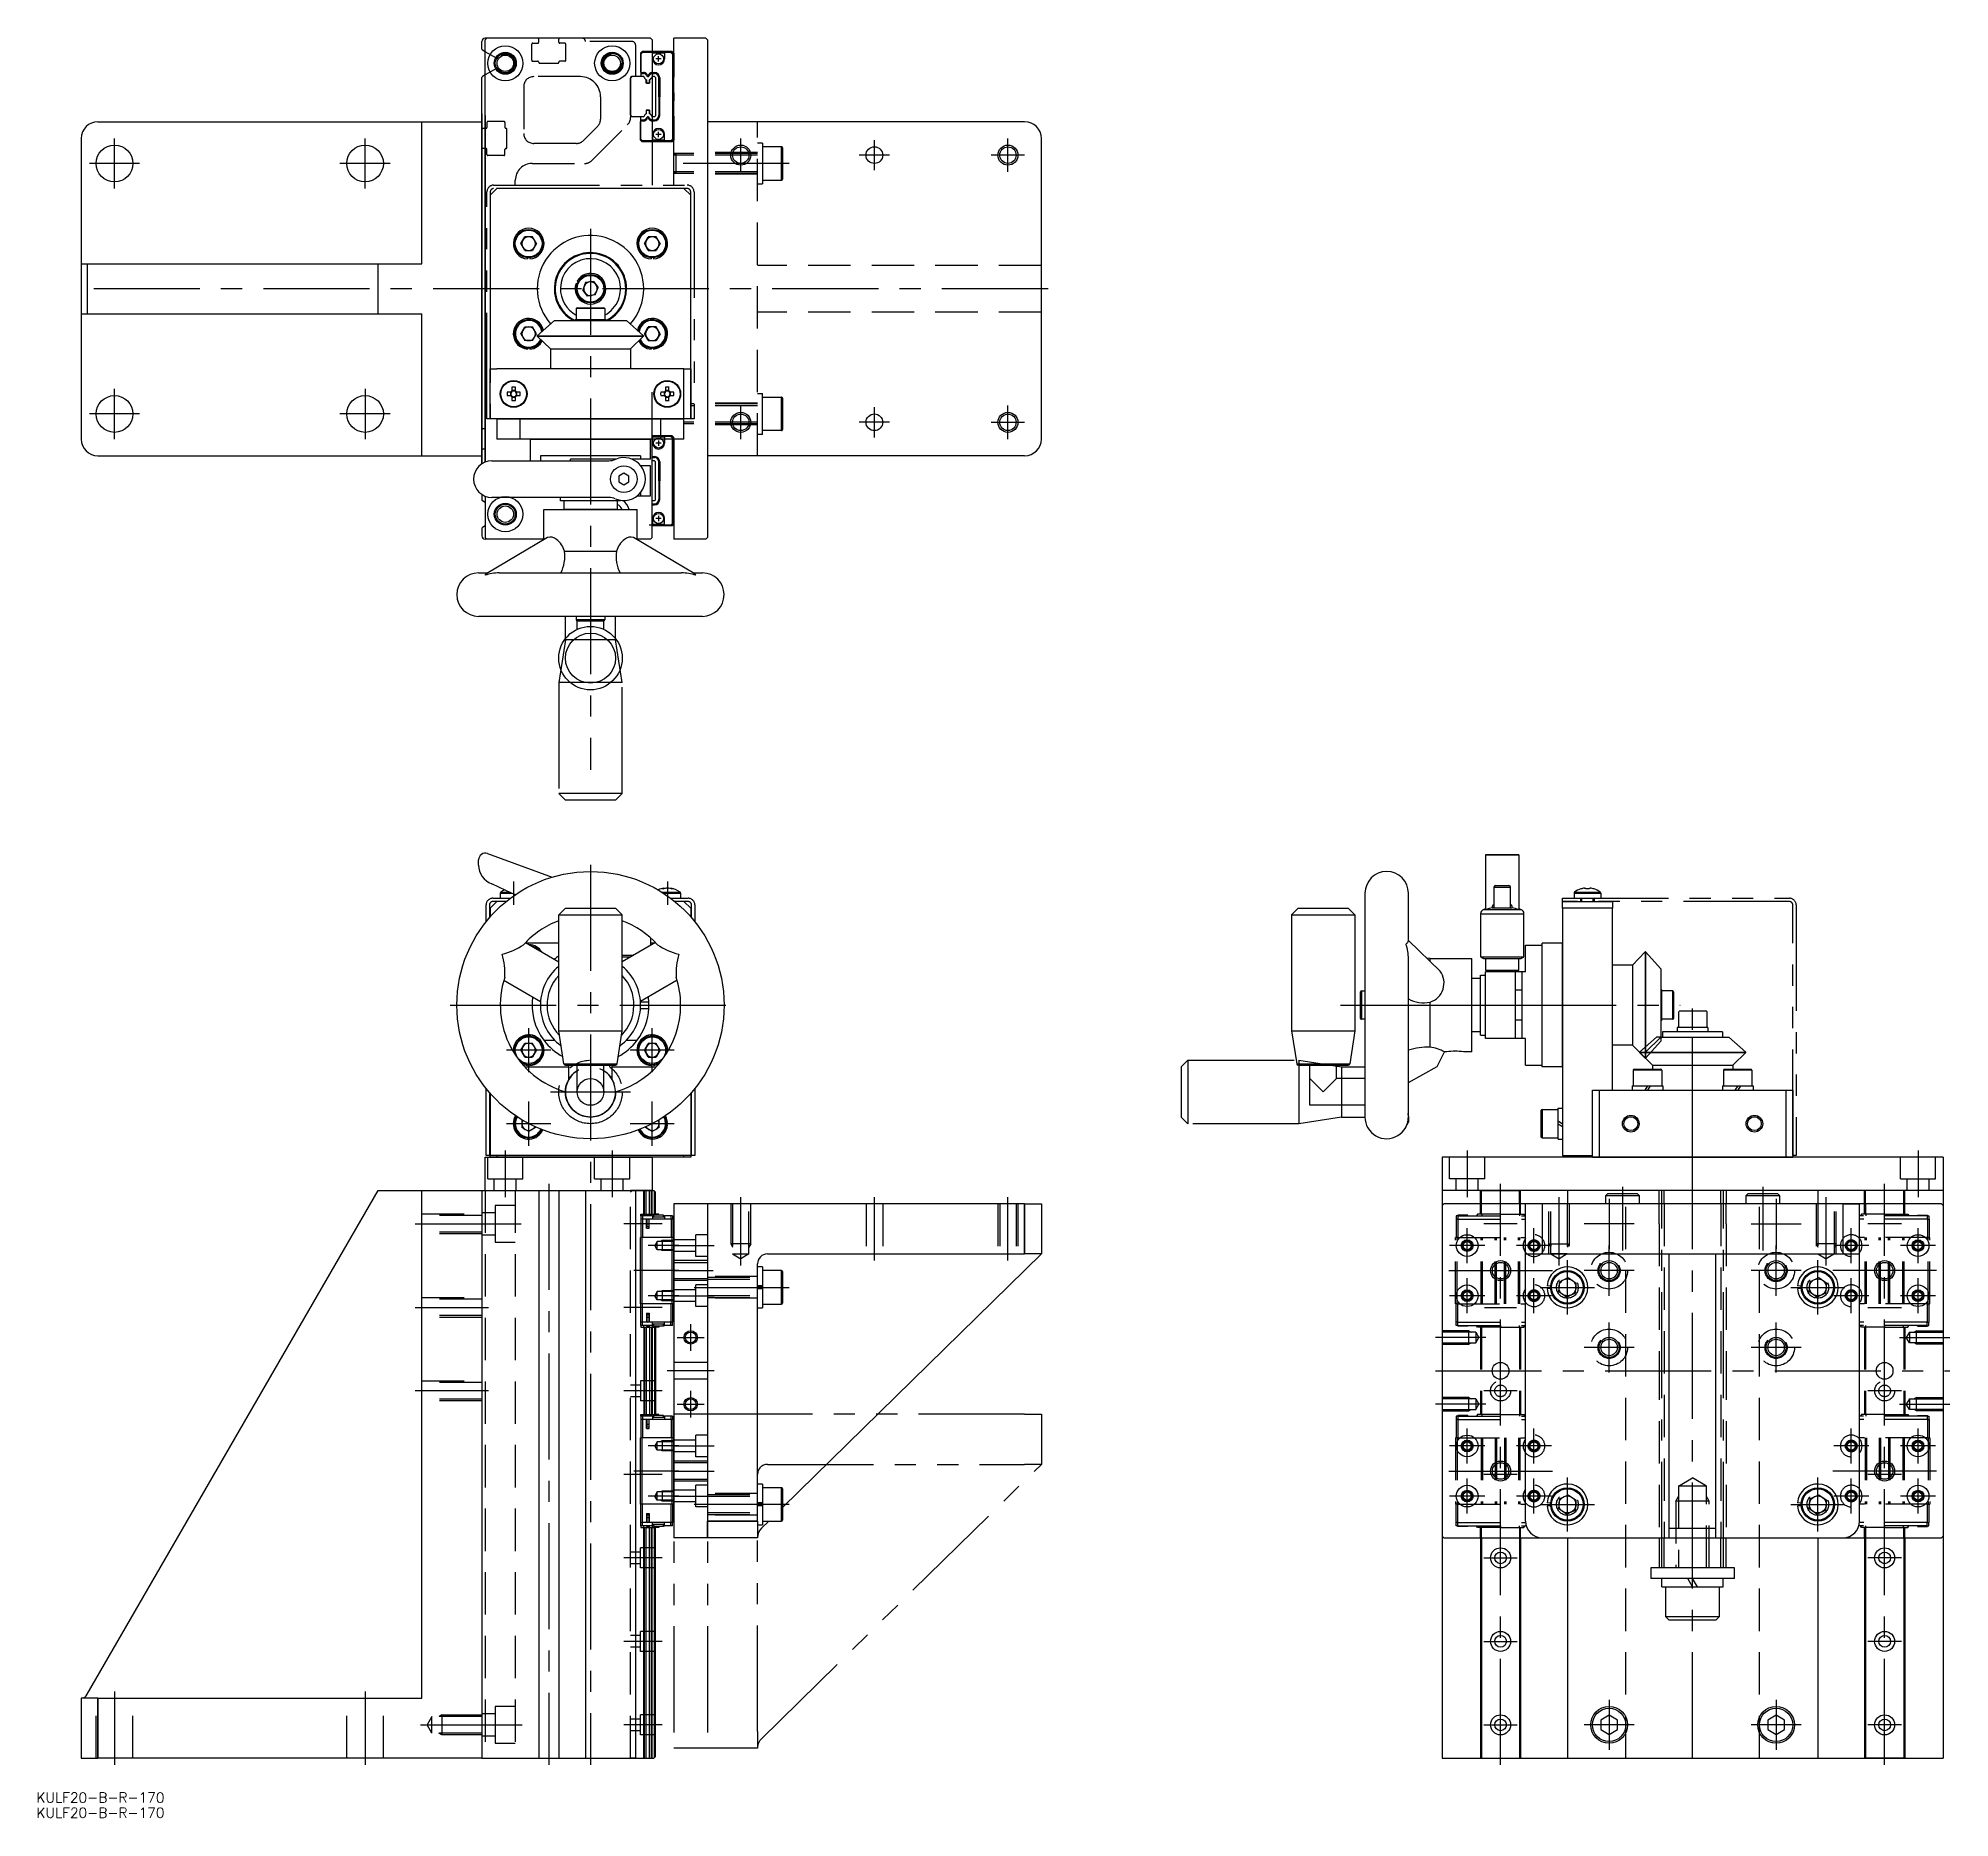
# Model space of a CAD drawing. Extents: x -165 to 407, y -488 to 45.
import ezdxf

# ---------------------------------------------------------------- set-up
doc = ezdxf.new("R2010")
doc.units = 0
for name, pattern in [('CENTER', [50.8, 31.75, -6.35, 6.35, -6.35]), ('DASHED', [19.05, 12.7, -6.35]), ('HIDDEN', [1.905, 1.27, -0.635]), ('PHANTOM', [63.5, 31.75, -6.35, 6.35, -6.35, 6.35, -6.35])]:
    doc.linetypes.add(name, pattern=pattern)
doc.layers.get('0').update_dxf_attribs({"linetype": 'CONTINUOUS'})
doc.layers.add('CENTER', color=1, linetype='CENTER')
doc.layers.add('SCALE', color=7, linetype='CONTINUOUS')
doc.styles.get("Standard").update_dxf_attribs({"font": 'txt.shx', "height": 3, "bigfont": 'bigfont.shx'})

# ---------------------------------------------------------------- blocks, each defined once
blk = doc.blocks.new('*U3')
at = {"color": 7, "linetype": 'CONTINUOUS'}
blk.add_text('KULF20-B-R-170', height=3, dxfattribs=at).set_placement((-165.87, -483.27))
blk = doc.blocks.new('*U4')
at = {"color": 7, "linetype": 'CONTINUOUS'}
blk.add_text('KULF20-B-R-170', height=3, dxfattribs=at).set_placement((-165.87, -487.82))

msp = doc.modelspace()

# ---------------------------------------------------------------- linework, layer by layer
at = {"color": 7, "linetype": 'CONTINUOUS'}
for p, q in [((-32.5, 41.71), (-32.5, 44)), ((-31.5, 40.96), (-32.35, 41.45)), ((-31, 45), (-31.5, 45)), ((-31.5, 44.5), (-31, 45)), ((-31.5, -81.87), (-31.5, 44.5)), ((18, 45), (-31, 45)), ((18, 45), (18.5, 44.5)), ((18.5, 44.5), (18, 45)), ((18.5, 44.5), (18.5, 1)), ((24.5, 41), (18.5, 41)), ((24.2, 40.8), (18.5, 40.8)), ((18.6, 40.75), (18.5, 40.75)), ((18.6, 38.8), (18.6, 40.75)), ((22.2, 40.55), (18.6, 40.55)), ((22.2, 40.75), (22.2, 38.8)), ((24.1, 40.75), (22.2, 40.75)), ((24.6, 40.25), (24.1, 40.75)), ((24.7, 40.3), (24.2, 40.8)), ((25, 40.5), (24.5, 41)), ((24.6, 40.25), (24.6, 14.75)), ((24.7, 40.3), (24.7, 14.7)), ((34.5, 45), (25, 45)), ((33, 45), (25, 45)), ((25, 1), (25, 45)), ((25, 40.5), (25, 33.3)), ((34.5, 45), (33, 45)), ((35, 44.5), (34.5, 45)), ((35, 44.5), (34.5, 45)), ((35, 44.5), (35, -104.5)), ((18.51, 34.73), (19.13, 34.73)), ((18.51, 34.73), (18.51, 34.43)), ((18.51, 34.43), (19.13, 34.43)), ((19.13, 34.43), (19.13, 34.73)), ((21.2, 38.8), (19.6, 38.8)), ((20.4, 38), (20.4, 39.6)), ((-32.5, -82.39), (-32.5, 33.29)), ((-31.5, 34.04), (-32.35, 33.55)), ((19.2, 33.5), (18.5, 33.5)), ((19.5, 33.2), (19.2, 33.5)), ((19.5, 33.2), (19.5, 21.8)), ((20.43, 27.5), (20.43, 33.13)), ((20.43, 33.13), (20.73, 33.13)), ((20.73, 33.13), (20.73, 27.5)), ((24.75, 32.9), (25, 33.3)), ((24.75, 32.9), (24.75, 22.1)), ((25, 28.7), (24.75, 29.1)), ((25, 28.7), (25, 26.3)), ((20.43, 27.5), (20.43, 21.87)), ((20.73, 27.5), (20.43, 27.5)), ((20.73, 21.87), (20.73, 27.5)), ((25, 26.3), (24.75, 25.9)), ((-147.5, 20), (-32.5, 20)), ((-50.5, -22.5), (-50.5, 20)), ((-32.5, 22.39), (-32.5, -82.39)), ((-31.5, 18), (-32.2, 18)), ((-31.5, 21.87), (-31.5, -81.87)), ((19.2, 21.5), (18.5, 21.5)), ((18.51, 20.57), (19.13, 20.57)), ((18.51, 20.27), (18.51, 20.57)), ((18.51, 20.27), (19.13, 20.27)), ((19.13, 20.57), (19.13, 20.27)), ((19.5, 21.8), (19.2, 21.5)), ((20.43, 21.87), (20.73, 21.87)), ((24.75, 22.1), (25, 21.7)), ((25, 21.7), (25, 14.5)), ((130, 20), (35, 20)), ((-152.5, 15), (-152.5, -22.5)), ((-31.5, 12), (-32.2, 12)), ((18.6, 14.25), (18.5, 14.25)), ((24.2, 14.2), (18.5, 14.2)), ((24.5, 14), (18.5, 14)), ((18.6, 16.2), (18.6, 14.25)), ((22.2, 14.45), (18.6, 14.45)), ((21.2, 16.2), (19.6, 16.2)), ((20.4, 15.4), (20.4, 17)), ((22.2, 14.25), (22.2, 16.2)), ((24.1, 14.25), (22.2, 14.25)), ((24.6, 14.75), (24.1, 14.25)), ((24.7, 14.7), (24.2, 14.2)), ((25, 14.5), (24.5, 14)), ((135, -75), (135, 15)), ((-28, 0), (-30, -2)), ((-30, -2), (-30, -54)), ((28, 0), (-28, 0)), ((30, -2), (28, 0)), ((30, -54), (30, -2)), ((-20.86, -16.5), (-19.68, -14.46)), ((-19.68, -18.54), (-20.86, -16.5)), ((-17.32, -14.46), (-19.68, -14.46)), ((-16.14, -16.5), (-17.32, -14.46)), ((-16.14, -16.5), (-17.32, -18.54)), ((16.14, -16.5), (17.32, -14.46)), ((17.32, -18.54), (16.14, -16.5)), ((19.68, -14.46), (17.32, -14.46)), ((20.86, -16.5), (19.68, -14.46)), ((20.86, -16.5), (19.68, -18.54)), ((-152.5, -22.5), (-150.67, -22.5)), ((-152.5, -22.5), (-152.5, -37.5)), ((-150.67, -22.5), (-150.67, -37.5)), ((-150.67, -22.5), (-63.52, -22.5)), ((-63.52, -37.5), (-63.52, -22.5)), ((-63.52, -22.5), (-50.5, -22.5)), ((-19.68, -18.54), (-17.32, -18.54)), ((-18.83, -20.74), (-18.86, -21.09)), ((-18.17, -20.74), (-18.14, -21.09)), ((17.32, -18.54), (19.68, -18.54)), ((18.17, -20.74), (18.14, -21.09)), ((18.83, -20.74), (18.86, -21.09)), ((-4, -28.56), (-4.33, -28.44)), ((-3.72, -27.95), (-4.03, -27.78)), ((-1.45, -28.14), (-2.33, -30.33)), ((0.88, -27.81), (-1.45, -28.14)), ((0.88, -27.81), (2.33, -29.67)), ((-0.88, -32.19), (-2.33, -30.33)), ((1.45, -31.86), (-0.88, -32.19)), ((1.45, -31.86), (2.33, -29.67)), ((-152.5, -37.5), (-150.67, -37.5)), ((-152.5, -37.5), (-152.5, -75)), ((-150.67, -37.5), (-63.52, -37.5)), ((-63.52, -37.5), (-50.5, -37.5)), ((-50.5, -80), (-50.5, -37.5)), ((-10.82, -39.56), (-15.92, -44.07)), ((-10.82, -39.56), (10.82, -39.56)), ((-4.6, -39.2), (4.6, -39.2)), ((-4.6, -39.21), (-4.6, -39.55)), ((4.25, -35.95), (-4.25, -35.95)), ((-4.25, -35.95), (-4.25, -39.2)), ((-4, -35.7), (4, -35.7)), ((4.25, -35.95), (4.25, -39.2)), ((4.6, -39.2), (4.6, -39.56)), ((10.82, -39.56), (15.92, -44.07)), ((-20.86, -43.5), (-19.68, -41.46)), ((-20.86, -43.5), (-19.68, -45.54)), ((-19.68, -41.46), (-17.32, -41.46)), ((-17.32, -45.54), (-19.68, -45.54)), ((-16.14, -43.5), (-17.32, -41.46)), ((-17.32, -45.54), (-16.14, -43.5)), ((-15.92, -44.07), (-15.92, -44.21)), ((-15.92, -44.07), (15.92, -44.07)), ((-15.92, -44.21), (-12, -48)), ((-15.92, -44.21), (15.92, -44.21)), ((15.92, -44.21), (12, -48)), ((15.92, -44.07), (15.92, -44.21)), ((16.14, -43.5), (17.32, -41.46)), ((17.32, -45.54), (16.14, -43.5)), ((19.68, -41.46), (17.32, -41.46)), ((17.32, -45.54), (19.68, -45.54)), ((20.86, -43.5), (19.68, -41.46)), ((20.86, -43.5), (19.68, -45.54)), ((-18.83, -47.74), (-18.86, -48.09)), ((-18.17, -47.74), (-18.14, -48.09)), ((-12, -48), (-12, -54)), ((-12, -48), (12, -48)), ((12, -48), (12, -54)), ((18.17, -47.74), (18.14, -48.09)), ((18.83, -47.74), (18.86, -48.09)), ((-30, -54), (-28, -54)), ((-30, -69), (-30, -54)), ((28, -54), (-28, -54)), ((28, -54), (30, -54)), ((28, -69), (28, -54)), ((30, -54), (30, -69)), ((-23.87, -60.99), (-24.98, -60.99)), ((-24.98, -62.02), (-23.87, -62.02)), ((-23.98, -60.99), (-23.98, -62.02)), ((-23.52, -59.52), (-23.52, -60.63)), ((-22.49, -60.52), (-23.52, -60.52)), ((-23.52, -62.37), (-23.52, -63.48)), ((-23.52, -62.48), (-22.49, -62.48)), ((-22.49, -60.63), (-22.49, -59.52)), ((-22.49, -63.48), (-22.49, -62.37)), ((-21.02, -60.99), (-22.13, -60.99)), ((-22.13, -62.02), (-21.02, -62.02)), ((-22.02, -62.02), (-22.02, -60.99)), ((18.5, -104.5), (18.5, -61)), ((22.13, -60.99), (21.02, -60.99)), ((21.02, -62.02), (22.13, -62.02)), ((22.02, -60.99), (22.02, -62.02)), ((22.48, -59.52), (22.48, -60.63)), ((23.51, -60.52), (22.48, -60.52)), ((22.48, -62.37), (22.48, -63.48)), ((22.48, -62.48), (23.51, -62.48)), ((23.51, -60.63), (23.51, -59.52)), ((23.51, -63.48), (23.51, -62.37)), ((24.98, -60.99), (23.87, -60.99)), ((23.87, -62.02), (24.98, -62.02)), ((23.98, -62.02), (23.98, -60.99)), ((-31.5, -72), (-32.2, -72)), ((-28, -69), (-30, -69)), ((28, -69), (-28, -69)), ((28, -69), (-28, -69)), ((-28, -69), (28, -69)), ((28, -69), (-28, -69)), ((28, -69), (-28, -69)), ((28, -69), (-28, -69)), ((-21.02, -75), (-21.02, -69)), ((24.5, -74), (18.5, -74)), ((24.2, -74.2), (18.5, -74.2)), ((18.6, -74.25), (18.5, -74.25)), ((18.6, -76.2), (18.6, -74.25)), ((21.02, -75), (21.02, -69)), ((22.2, -74.25), (22.2, -76.2)), ((24.1, -74.25), (22.2, -74.25)), ((24.6, -74.75), (24.1, -74.25)), ((24.7, -74.7), (24.2, -74.2)), ((25, -74.5), (24.5, -74)), ((30, -69), (28, -69)), ((-147.5, -80), (-50.5, -80)), ((-50.5, -80), (-32.5, -80)), ((-31.5, -78), (-32.2, -78)), ((-21.02, -75), (-28, -75)), ((21.02, -75), (-21.02, -75)), ((-18, -81.5), (-18, -75)), ((-18, -75), (18, -75)), ((-14.97, -80), (-14.97, -81.5)), ((14.97, -80), (-14.97, -80)), ((14.97, -80), (14.97, -81)), ((14.97, -80), (14.97, -81)), ((18, -81), (18, -75)), ((18, -81), (18, -75)), ((22.2, -74.45), (18.6, -74.45)), ((21.2, -76.2), (19.6, -76.2)), ((20.4, -75.4), (20.4, -77)), ((28, -75), (21.02, -75)), ((24.6, -100.25), (24.6, -74.75)), ((24.6, -100.25), (24.6, -75)), ((24.7, -100.3), (24.7, -74.7)), ((24.7, -100.3), (24.7, -75)), ((25, -81.7), (25, -74.5)), ((25, -75), (25, -105)), ((130, -80), (35, -80)), ((-29.5, -81.5), (5.46, -81.5)), ((7.65, -81), (-6, -81)), ((-6, -81.5), (-6, -81)), ((10, -85.27), (8.5, -86.13)), ((11.5, -86.13), (10, -85.27)), ((18, -81), (12.35, -81)), ((18, -83), (15.05, -83)), ((18, -92), (18, -83)), ((19.2, -81.5), (18.5, -81.5)), ((18.51, -80.27), (19.13, -80.27)), ((18.51, -80.57), (19.13, -80.57)), ((19.13, -80.57), (19.13, -80.27)), ((19.5, -81.8), (19.2, -81.5)), ((19.5, -93.2), (19.5, -81.8)), ((20.43, -81.87), (20.73, -81.87)), ((20.43, -87.5), (20.43, -81.87)), ((20.73, -81.87), (20.73, -87.5)), ((24.75, -82.1), (25, -81.7)), ((24.75, -82.1), (25, -81.7)), ((24.75, -92.9), (24.75, -82.1)), ((24.75, -92.9), (24.75, -82.1)), ((8.5, -86.13), (8.5, -87.87)), ((8.5, -87.87), (10, -88.73)), ((10, -88.73), (11.5, -87.87)), ((11.5, -87.87), (11.5, -86.13)), ((14.97, -91.1), (14.97, -92)), ((20.73, -87.5), (20.43, -87.5)), ((20.43, -87.5), (20.43, -93.13)), ((20.73, -93.13), (20.73, -87.5)), ((25, -86.3), (24.75, -85.9)), ((25, -86.3), (24.75, -85.9)), ((25, -88.7), (24.75, -89.1)), ((25, -88.7), (24.75, -89.1)), ((25, -88.7), (25, -86.3)), ((25, -88.7), (25, -86.3)), ((-32.5, -91.61), (-32.5, -93.29)), ((-31.5, -94.04), (-32.35, -93.55)), ((-31.5, -92.13), (-31.5, -104.5)), ((5.46, -92.5), (-29.5, -92.5)), ((-14, -96.1), (14, -96.1)), ((-14, -105.17), (-14, -96.1)), ((-9, -93.5), (-9, -92.5)), ((9, -93.5), (-9, -93.5)), ((-8, -93.5), (-8, -96.1)), ((8, -96.1), (-8, -96.1)), ((-8, -96.1), (8, -96.1)), ((8, -93.5), (8, -96.1)), ((9, -93.5), (9, -93.37)), ((9, -93.5), (9, -93.37)), ((14, -105.17), (14, -96.1)), ((14.06, -92), (18, -92)), ((19.2, -93.5), (18.5, -93.5)), ((18.51, -94.43), (19.13, -94.43)), ((18.51, -94.73), (19.13, -94.73)), ((19.13, -94.43), (19.13, -94.73)), ((19.5, -93.2), (19.2, -93.5)), ((20.43, -93.13), (20.73, -93.13)), ((24.75, -92.9), (25, -93.3)), ((25, -100.5), (25, -93.3)), ((-32.5, -101.71), (-32.5, -104)), ((-31.5, -100.96), (-32.35, -101.45)), ((18.6, -100.75), (18.5, -100.75)), ((24.2, -100.8), (18.5, -100.8)), ((24.5, -101), (18.5, -101)), ((18.6, -98.8), (18.6, -100.75)), ((22.2, -100.55), (18.6, -100.55)), ((21.2, -98.8), (19.6, -98.8)), ((20.4, -98), (20.4, -99.6)), ((22.2, -100.75), (22.2, -98.8)), ((24.1, -100.75), (22.2, -100.75)), ((24.6, -100.25), (24.1, -100.75)), ((24.7, -100.3), (24.2, -100.8)), ((25, -100.5), (24.5, -101)), ((-31.5, -104.5), (-31, -105)), ((-31.5, -104.5), (-31, -105)), ((-31, -105), (-31.5, -105)), ((-31, -105), (-31.5, -105)), ((-12.87, -104.49), (-31.07, -115.27)), ((-14, -105), (-31, -105)), ((-7.79, -108.6), (7.79, -108.6)), ((31.07, -115.28), (12.86, -104.49)), ((18, -105), (14, -105)), ((18.5, -104.5), (18, -105)), ((18, -105), (18.5, -104.5)), ((33, -105), (25, -105)), ((34.5, -105), (33, -105)), ((35, -104.5), (34.5, -105)), ((-33.5, -115.1), (-30.78, -115.1)), ((-27.34, -115.1), (27.26, -115.1)), ((30.76, -115.1), (33.5, -115.1)), ((33.5, -128.1), (-33.5, -128.1)), ((7.5, -128.1), (-7.5, -128.1)), ((-4.25, -128.1), (-4.25, -129.15)), ((4.25, -129.15), (-4.25, -129.15)), ((-4, -131.98), (-4, -129.4)), ((-4, -129.4), (4, -129.4)), ((4, -131.98), (4, -129.4)), ((4.25, -128.1), (4.25, -129.15)), ((-30.82, -199.12), (-11.44, -206.17)), ((268, -199.5), (268, -199.62)), ((268, -199.62), (268, -215.88)), ((278, -199.62), (268, -199.62)), ((278, -199.5), (278, -199.62)), ((278, -199.62), (278, -215.88)), ((-33.5, -202.58), (-33.5, -201)), ((-27, -210.96), (-27, -212.5)), ((-27, -210.96), (-23.64, -210.96)), ((-26.85, -210.67), (-24.3, -210.67)), ((21.34, -210.67), (25.94, -210.67)), ((21.79, -210.96), (26.06, -210.96)), ((21.99, -209.48), (22.05, -209.48)), ((22.83, -209.48), (22.67, -209.48)), ((22.83, -209.48), (23.33, -209.48)), ((24, -209.48), (23.95, -209.48)), ((24, -209.48), (24.01, -209.48)), ((25.94, -210.67), (26.85, -210.67)), ((26.06, -210.96), (27, -210.96)), ((27, -210.96), (27, -212.5)), ((231.9, -211), (231.9, -278)), ((244.9, -225.12), (244.9, -211)), ((270.5, -209.2), (275.5, -209.2)), ((271, -208.7), (275, -208.7)), ((294.5, -210.96), (294.5, -212.5)), ((294.5, -210.96), (298.5, -210.96)), ((294.65, -210.67), (298.5, -210.67)), ((296.52, -209.73), (296.51, -209.71)), ((297.63, -209.48), (297.99, -209.48)), ((297.99, -209.48), (297.99, -209.73)), ((298.5, -210.67), (302.35, -210.67)), ((298.5, -210.96), (302.5, -210.96)), ((299.02, -209.48), (299.37, -209.48)), ((299.02, -209.73), (299.02, -209.48)), ((300.49, -209.71), (300.48, -209.73)), ((302.5, -210.96), (302.5, -212.5)), ((-28, -213.5), (-30, -215.5)), ((-30, -215.5), (-30, -218.04)), ((-25.28, -213.5), (-28, -213.5)), ((-9.5, -217.5), (-7.5, -215.5)), ((-7.5, -215.5), (7.5, -215.5)), ((9.5, -217.5), (7.5, -215.5)), ((30, -215.5), (28, -213.5)), ((30, -215.5), (30, -218.04)), ((209.9, -217.5), (211.9, -215.5)), ((211.9, -215.5), (226.9, -215.5)), ((228.9, -217.5), (226.9, -215.5)), ((266.5, -217.14), (279.5, -217.14)), ((267.47, -215.88), (278.53, -215.88)), ((270.16, -215.38), (275.84, -215.38)), ((291, -215.5), (291, -213.5)), ((291, -213.5), (306, -213.5)), ((306, -215.5), (291, -215.5)), ((291, -215.5), (291, -289.5)), ((294.5, -212.5), (298.5, -212.5)), ((296.5, -213.5), (296.5, -212.7)), ((298.5, -212.5), (302.5, -212.5)), ((300.5, -212.7), (300.5, -213.5)), ((306, -213.5), (306, -215.5)), ((306, -270), (306, -215.5)), ((-9.5, -252.17), (-9.5, -217.5)), ((-9.5, -217.5), (9.5, -217.5)), ((9.5, -252.17), (9.5, -217.5)), ((209.9, -217.5), (228.9, -217.5)), ((209.9, -217.5), (209.9, -252.17)), ((228.9, -217.5), (228.9, -252.17)), ((-19.45, -225.77), (-9.5, -231.51)), ((-9.5, -226), (-19.04, -226)), ((19.45, -225.77), (9.5, -231.51)), ((18, -224.38), (18, -226.6)), ((19.04, -226), (18, -226)), ((18.35, -226.4), (18, -226.43)), ((254.43, -234.31), (244.9, -225.12)), ((280, -226.5), (285, -226.5)), ((280, -234.5), (280, -226.5)), ((285, -263), (285, -226)), ((291, -263), (291, -226)), ((315.79, -228.57), (312, -232.5)), ((315.93, -228.57), (315.79, -228.57)), ((315.79, -228.57), (315.79, -244.5)), ((320.44, -233.68), (315.93, -228.57)), ((315.93, -228.57), (315.93, -244.5)), ((9.5, -229.5), (12.98, -229.5)), ((9.5, -230), (12.11, -230)), ((244.9, -277.86), (244.9, -230.61)), ((251.4, -230.5), (250.39, -230.41)), ((251.4, -231.39), (251.4, -230.5)), ((251.4, -230.5), (263.9, -230.5)), ((263.9, -258.5), (263.9, -230.5)), ((266.5, -230), (279.5, -230)), ((267.37, -230.5), (278.63, -230.5)), ((268, -234), (278, -234)), ((268, -254.5), (268, -234.5)), ((277, -254.5), (277, -234.5)), ((279, -254.5), (279, -234.5)), ((312, -232.5), (306, -232.5)), ((312, -232.5), (312, -244.5)), ((320.44, -233.68), (320.44, -244.5)), ((-25.95, -237.03), (-14.96, -243.37)), ((25.95, -237.03), (14.96, -243.37)), ((230.85, -240.25), (231.9, -240.25)), ((230.85, -240.25), (230.85, -248.75)), ((263.9, -252.5), (263.9, -236.5)), ((266.5, -236.5), (263.9, -236.5)), ((266.5, -235.5), (268, -235.5)), ((266.5, -253.5), (266.5, -235.5)), ((268, -253.5), (268, -235.5)), ((320.8, -239.9), (320.44, -239.9)), ((320.8, -249.1), (320.8, -239.9)), ((324.05, -240.25), (320.8, -240.25)), ((324.05, -248.75), (324.05, -240.25)), ((14.97, -243.5), (17.47, -243.5)), ((14.97, -245.5), (17.47, -245.5)), ((17.47, -245.5), (17.47, -243.5)), ((230.6, -248.5), (230.6, -240.5)), ((251.4, -257.06), (251.4, -243.57)), ((312, -244.5), (312, -256.5)), ((315.79, -244.5), (315.79, -260.42)), ((315.93, -244.5), (315.93, -260.42)), ((320.44, -244.5), (320.44, -254.06)), ((324.3, -240.5), (324.3, -248.5)), ((231.9, -248.75), (230.85, -248.75)), ((320.8, -249.1), (320.44, -249.1)), ((324.05, -248.75), (320.8, -248.75)), ((325.4, -251.2), (325.4, -252.5)), ((334.6, -251.2), (325.4, -251.2)), ((325.75, -246.45), (325.75, -251.2)), ((326, -246.2), (334, -246.2)), ((334.25, -246.45), (334.25, -251.2)), ((334.6, -251.2), (334.6, -252.5)), ((-20.86, -258), (-19.68, -255.96)), ((-17.32, -255.96), (-19.68, -255.96)), ((-16.14, -258), (-17.32, -255.96)), ((-14, -255), (-10.71, -255)), ((-9.5, -252.17), (9.5, -252.17)), ((-7.95, -262.08), (-9.5, -252.17)), ((7.95, -262.08), (9.5, -252.17)), ((10.71, -255), (14, -255)), ((16.14, -258), (17.32, -255.96)), ((19.68, -255.96), (17.32, -255.96)), ((20.86, -258), (19.68, -255.96)), ((209.9, -252.17), (211.47, -262.08)), ((209.9, -252.17), (228.9, -252.17)), ((228.9, -252.17), (227.33, -262.08)), ((266.5, -252.5), (263.9, -252.5)), ((266.5, -253.5), (268, -253.5)), ((280, -262.5), (280, -254.5)), ((312, -256.5), (306, -256.5)), ((312, -256.5), (318, -262.5)), ((320.44, -254.06), (315.93, -258.57)), ((320.44, -254.06), (340.82, -254.06)), ((321, -252.5), (321, -254.06)), ((339, -252.5), (321, -252.5)), ((339, -252.5), (339, -254.06)), ((345.92, -258.57), (340.82, -254.06)), ((-19.68, -260.04), (-20.86, -258)), ((-19.68, -260.04), (-17.32, -260.04)), ((-19.67, -263), (-6.5, -263)), ((-18.83, -262.24), (-18.86, -262.59)), ((-18.17, -262.24), (-18.14, -262.59)), ((-16.14, -258), (-17.32, -260.04)), ((-7.95, -262.08), (7.95, -262.08)), ((-7.46, -262.5), (7.46, -262.5)), ((-6.5, -266.76), (-6.5, -262.5)), ((-4, -270.5), (-4, -262.5)), ((4, -270.5), (4, -262.5)), ((6.5, -266.76), (6.5, -262.5)), ((6.5, -263), (19.67, -263)), ((17.32, -260.04), (16.14, -258)), ((17.32, -260.04), (19.68, -260.04)), ((18.17, -262.24), (18.14, -262.59)), ((18.83, -262.24), (18.86, -262.59)), ((20.86, -258), (19.68, -260.04)), ((211.47, -262.08), (227.33, -262.08)), ((211.96, -262.5), (226.84, -262.5)), ((215.4, -274.5), (215.4, -262.5)), ((223.4, -266.5), (223.4, -262.5)), ((231.9, -263), (231.9, -278)), ((244.9, -267.67), (253.47, -262.83)), ((253.47, -262.83), (255.7, -258.5)), ((256.4, -258.5), (255.7, -258.5)), ((263.9, -258.5), (261.4, -258.5)), ((280, -262.5), (285, -262.5)), ((314.08, -258.57), (314.08, -258.71)), ((314.08, -258.57), (345.92, -258.57)), ((314.08, -258.71), (315.79, -260.42)), ((314.08, -258.71), (345.92, -258.71)), ((315.79, -260.42), (315.93, -260.42)), ((318, -262.5), (318, -263.7)), ((318, -262.5), (342, -262.5)), ((342, -262.5), (345.92, -258.71)), ((342, -262.5), (342, -263.7)), ((345.92, -258.71), (345.92, -258.57)), ((215.4, -266.5), (219.4, -270.5)), ((219.4, -270.5), (223.4, -266.5)), ((231.9, -266.5), (223.4, -266.5)), ((311.91, -268.7), (311.91, -270)), ((311.91, -268.7), (321.1, -268.7)), ((320.75, -263.95), (312.25, -263.95)), ((312.25, -263.95), (312.25, -268.7)), ((312.5, -263.7), (320.5, -263.7)), ((316.48, -268.7), (315.67, -270)), ((317.29, -268.7), (316.48, -270)), ((320.75, -263.95), (320.75, -268.7)), ((321.1, -268.7), (321.1, -270)), ((338.91, -268.7), (338.91, -270)), ((338.91, -268.7), (348.1, -268.7)), ((347.75, -263.95), (339.25, -263.95)), ((339.25, -263.95), (339.25, -268.7)), ((339.5, -263.7), (347.5, -263.7)), ((343.5, -268.7), (342.69, -270)), ((344.31, -268.7), (343.5, -270)), ((347.75, -263.95), (347.75, -268.7)), ((348.1, -268.7), (348.1, -270)), ((-30, -270.96), (-30, -289.5)), ((30, -270.96), (30, -289.5)), ((231.9, -274.5), (215.4, -274.5)), ((300, -270), (306, -270)), ((300, -289.5), (300, -270)), ((302, -270), (302, -290)), ((302, -270), (358, -270)), ((358, -270), (360, -270)), ((358, -290), (358, -270)), ((360, -270), (360, -290)), ((-20.54, -278.82), (-20.54, -281.18)), ((20.54, -281.18), (20.54, -278.82)), ((22.74, -279.67), (23.09, -279.64)), ((22.74, -280.33), (23.09, -280.36)), ((244.18, -280.96), (244.9, -279.57)), ((244.85, -276.96), (244.9, -277.02)), ((244.9, -277.86), (244.85, -276.96)), ((244.9, -277.86), (244.9, -279.57)), ((284.7, -280), (284.7, -276)), ((284.7, -284), (284.7, -280)), ((284.95, -275.75), (284.95, -280)), ((284.95, -275.75), (289.7, -275.75)), ((284.95, -280), (284.95, -284.25)), ((289.7, -275.4), (291, -275.4)), ((289.7, -284.6), (289.7, -275.4)), ((289.7, -279.19), (291, -280)), ((289.7, -280), (291, -280.81)), ((-18.5, -282.36), (-20.54, -281.18)), ((-16.46, -281.18), (-18.5, -282.36)), ((-16.46, -281.18), (-16.46, -280.96)), ((16.46, -280.96), (16.46, -281.18)), ((18.5, -282.36), (16.46, -281.18)), ((20.54, -281.18), (18.5, -282.36)), ((284.95, -284.25), (289.7, -284.25)), ((289.7, -284.6), (291, -284.6)), ((-31.5, -290), (18.5, -290)), ((-31.5, -300), (-31.5, -290)), ((30, -289.5), (-30, -289.5)), ((-30, -290), (-30, -289.5)), ((-28, -290), (-30, -290)), ((-28, -289.5), (-28, -290)), ((28, -290), (-28, -290)), ((18.5, -290), (18.5, -300)), ((28, -290), (28, -289.5)), ((30, -290), (28, -290)), ((30, -289.5), (30, -290)), ((405, -290), (255, -290)), ((255, -290), (255, -470)), ((291, -289.5), (300, -289.5)), ((300, -290), (300, -289.5)), ((300, -290), (360, -290)), ((360, -290), (302, -290)), ((405, -290), (405, -470)), ((-150.67, -450.8), (-63.52, -300)), ((-63.52, -300), (-50.5, -300)), ((-63.52, -300), (-32.5, -300)), ((-50.5, -452), (-50.5, -300)), ((-50.5, -300), (-32.5, -300)), ((-32.5, -300), (-32.5, -470)), ((-32.5, -300), (-32.5, -470)), ((-32.5, -300), (-15.8, -300)), ((-32.5, -300), (19, -300)), ((-31.5, -300), (18.5, -300)), ((-31.5, -300), (18.5, -300)), ((-15.5, -300), (-15.5, -470)), ((-9.5, -300), (-9.5, -470)), ((-9.2, -300), (-2.5, -300)), ((-1.5, -300), (-1.5, -470)), ((12.5, -300), (12, -300)), ((12, -300), (12.49, -300)), ((12.49, -300), (15.95, -300)), ((15.95, -300), (12.5, -300)), ((13.5, -300), (13.5, -470)), ((15.94, -307.05), (15.94, -300)), ((18.55, -300), (15.95, -300)), ((15.95, -300), (18.5, -300)), ((18.55, -300), (15.95, -300)), ((16.15, -307.05), (16.15, -300)), ((16.7, -307.05), (16.7, -300)), ((17.7, -307.05), (17.7, -300)), ((18.25, -307.05), (18.25, -300)), ((18.46, -307.05), (18.46, -300)), ((18.5, -300), (18.55, -300)), ((19.5, -300.5), (19, -300)), ((19.2, -307.05), (19.2, -300.2)), ((19.5, -307.05), (19.5, -300.5)), ((405, -300), (255, -300)), ((266.5, -300), (278.5, -300)), ((266.5, -304), (266.5, -300)), ((266.8, -304), (266.8, -300)), ((278.2, -304), (278.2, -300)), ((278.5, -304), (278.5, -300)), ((292.5, -300), (292.5, -304)), ((304, -301.5), (304.6, -300.9)), ((304, -301.5), (314, -301.5)), ((304, -304), (304, -301.5)), ((304.6, -300.9), (313.4, -300.9)), ((313.4, -300.9), (314, -301.5)), ((314, -301.5), (314, -304)), ((320, -304), (320, -300)), ((340, -300), (340, -304)), ((346, -301.5), (346.6, -300.9)), ((346, -301.5), (356, -301.5)), ((346, -304), (346, -301.5)), ((346.6, -300.9), (355.4, -300.9)), ((355.4, -300.9), (356, -301.5)), ((356, -301.5), (356, -304)), ((367.5, -300), (367.5, -304)), ((393.5, -300), (381.5, -300)), ((381.5, -304), (381.5, -300)), ((381.8, -304), (381.8, -300)), ((393.2, -304), (393.2, -300)), ((393.5, -304), (393.5, -300)), ((15.1, -307.05), (15.89, -307.05)), ((15.1, -307.55), (15.1, -307.05)), ((15.1, -307.55), (15.1, -308.55)), ((15.6, -307.55), (15.1, -307.55)), ((15.1, -308.55), (15.1, -314.05)), ((15.6, -308.55), (15.1, -308.55)), ((18.6, -307.55), (15.6, -307.55)), ((15.6, -307.55), (15.6, -308.55)), ((15.6, -308.55), (15.6, -314.05)), ((16.8, -308.55), (15.6, -308.55)), ((15.89, -307.55), (15.89, -307.05)), ((15.89, -307.05), (16.76, -307.05)), ((17.02, -307.55), (16.76, -307.05)), ((16.76, -307.05), (16.85, -307.05)), ((17.6, -308.55), (16.8, -308.55)), ((16.8, -311.25), (16.8, -308.55)), ((16.85, -307.05), (17.55, -307.05)), ((17.11, -307.55), (16.85, -307.05)), ((16.85, -308.9), (16.85, -309.95)), ((17.11, -307.55), (17.11, -307.55)), ((17.29, -307.55), (17.55, -307.05)), ((17.38, -307.55), (17.64, -307.05)), ((17.55, -307.05), (17.64, -307.05)), ((17.55, -309.95), (17.55, -308.9)), ((24.2, -308.55), (17.6, -308.55)), ((17.6, -311.25), (17.6, -308.55)), ((17.64, -307.05), (18.51, -307.05)), ((18.51, -307.05), (19.13, -307.05)), ((18.51, -307.55), (18.51, -307.05)), ((18.6, -307.55), (18.6, -308.55)), ((18.6, -307.55), (18.9, -307.55)), ((22.2, -307.95), (18.6, -307.95)), ((18.9, -307.35), (18.9, -307.95)), ((21.9, -307.35), (18.9, -307.35)), ((19.13, -307.05), (19.13, -307.35)), ((20.43, -307.05), (19.13, -307.05)), ((20.43, -307.05), (20.61, -307.35)), ((21.9, -307.95), (21.9, -307.35)), ((21.9, -307.55), (22.2, -307.55)), ((24.1, -307.55), (22.2, -307.55)), ((22.2, -307.55), (22.2, -308.55)), ((24.1, -307.55), (24.1, -308.55)), ((24.6, -307.55), (24.1, -307.55)), ((24.2, -308.55), (24.2, -314.05)), ((24.7, -308.55), (24.2, -308.55)), ((24.6, -307.55), (24.6, -308.55)), ((24.7, -308.55), (24.7, -314.05)), ((25, -304), (25, -404)), ((35, -304), (25, -304)), ((35, -304), (35, -404)), ((35, -304), (35, -399)), ((130, -304), (35, -304)), ((130, -319), (130, -304)), ((130, -304), (130, -319)), ((130, -304), (135, -304)), ((135, -304), (135, -319)), ((255.5, -304), (255, -304.5)), ((255.5, -304), (255, -304.5)), ((255, -304.5), (255, -403.5)), ((255, -304.5), (255, -403.5)), ((404.5, -304), (255.5, -304)), ((280, -399), (280, -304)), ((285, -304), (280, -304)), ((285, -304), (285, -319)), ((375, -304), (375, -319)), ((375, -304), (380, -304)), ((380, -399), (380, -304)), ((404.5, -304), (405, -304.5)), ((404.5, -304), (405, -304.5)), ((405, -304.5), (405, -403.5)), ((405, -304.5), (405, -403.5)), ((15, -333.95), (15, -314.05)), ((15.5, -314.05), (15, -314.05)), ((15.5, -333.95), (15.5, -314.05)), ((24.5, -314.05), (15.5, -314.05)), ((16.8, -309.35), (16.85, -309.35)), ((16.8, -309.81), (16.85, -309.81)), ((16.8, -311.25), (17.6, -311.25)), ((16.85, -309.95), (17.2, -309.95)), ((16.85, -309.95), (16.85, -310.75)), ((16.85, -310.75), (17.2, -310.75)), ((17.2, -309.95), (17.55, -309.95)), ((17.2, -310.75), (17.55, -310.75)), ((17.55, -309.35), (17.6, -309.35)), ((17.55, -309.81), (17.6, -309.81)), ((17.55, -310.75), (17.55, -309.95)), ((24.5, -333.95), (24.5, -314.05)), ((25, -314.05), (24.5, -314.05)), ((25, -333.95), (25, -314.05)), ((53, -319), (130, -319)), ((57.5, -394.97), (135, -319)), ((135, -319), (130, -319)), ((280, -319), (380, -319)), ((323, -404), (323, -319)), ((337, -404), (337, -319)), ((50, -399), (50, -322)), ((51.5, -322.89), (50, -322.89)), ((51.5, -322.89), (51.5, -328.51)), ((57.2, -323.99), (51.5, -323.99)), ((57.2, -328.54), (57.2, -323.99)), ((57.5, -324.29), (57.5, -328.56)), ((290.1, -327.31), (292.76, -326.08)), ((292.76, -326.08), (295.16, -327.77)), ((365.1, -327.31), (367.76, -326.08)), ((367.76, -326.08), (370.16, -327.77)), ((51.5, -328.51), (50, -328.51)), ((50, -328.75), (51.4, -328.75)), ((50, -329.22), (51.4, -329.22)), ((51.5, -329.46), (50, -329.46)), ((51.25, -329.22), (51.25, -328.75)), ((51.5, -328.59), (51.5, -328.51)), ((51.5, -328.54), (51.5, -329.46)), ((51.5, -329.38), (51.5, -329.46)), ((51.5, -329.46), (51.5, -335.09)), ((57.2, -333.99), (57.2, -328.54)), ((57.5, -328.56), (57.5, -333.69)), ((287.52, -328.61), (286.42, -328.52)), ((287.52, -329.39), (286.42, -329.48)), ((290.1, -327.31), (289.84, -330.23)), ((292.24, -331.92), (289.84, -330.23)), ((292.24, -331.92), (294.9, -330.69)), ((294.9, -330.69), (295.16, -327.77)), ((362.52, -328.61), (361.42, -328.52)), ((362.52, -329.39), (361.42, -329.48)), ((365.1, -327.31), (364.84, -330.23)), ((367.24, -331.92), (364.84, -330.23)), ((367.24, -331.92), (369.9, -330.69)), ((369.9, -330.69), (370.16, -327.77)), ((15.5, -333.95), (15, -333.95)), ((15.1, -339.45), (15.1, -333.95)), ((24.5, -333.95), (15.5, -333.95)), ((15.6, -339.45), (15.6, -333.95)), ((16.8, -336.75), (17.6, -336.75)), ((16.8, -336.75), (16.8, -339.45)), ((16.85, -337.25), (16.85, -338.05)), ((17.2, -337.25), (16.85, -337.25)), ((17.55, -337.25), (17.2, -337.25)), ((17.55, -338.05), (17.55, -337.25)), ((17.6, -336.75), (17.6, -339.45)), ((24.2, -339.45), (24.2, -333.95)), ((25, -333.95), (24.5, -333.95)), ((24.7, -339.45), (24.7, -333.95)), ((50, -335.09), (51.5, -335.09)), ((51.5, -333.99), (57.2, -333.99)), ((15.1, -340.45), (15.1, -339.45)), ((15.6, -339.45), (15.1, -339.45)), ((15.1, -340.45), (15.1, -340.95)), ((15.6, -340.45), (15.1, -340.45)), ((15.1, -340.95), (15.89, -340.95)), ((15.6, -340.45), (15.6, -339.45)), ((16.8, -339.45), (15.6, -339.45)), ((18.6, -340.45), (15.6, -340.45)), ((15.89, -340.45), (15.89, -340.95)), ((15.89, -340.95), (16.76, -340.95)), ((15.94, -340.95), (15.94, -367.05)), ((16.15, -340.95), (16.15, -367.05)), ((16.7, -340.95), (16.7, -367.05)), ((17.02, -340.45), (16.76, -340.95)), ((16.76, -340.95), (16.85, -340.95)), ((16.8, -338.19), (16.85, -338.19)), ((16.8, -338.65), (16.85, -338.65)), ((17.6, -339.45), (16.8, -339.45)), ((17.2, -338.05), (16.85, -338.05)), ((16.85, -338.05), (16.85, -339.1)), ((17.11, -340.45), (16.85, -340.95)), ((16.85, -340.95), (17.55, -340.95)), ((17.11, -340.45), (17.11, -340.45)), ((17.55, -338.05), (17.2, -338.05)), ((17.29, -340.45), (17.55, -340.95)), ((17.38, -340.45), (17.64, -340.95)), ((17.55, -339.1), (17.55, -338.05)), ((17.55, -338.19), (17.6, -338.19)), ((17.55, -338.65), (17.6, -338.65)), ((17.55, -340.95), (17.64, -340.95)), ((24.2, -339.45), (17.6, -339.45)), ((17.64, -340.95), (18.51, -340.95)), ((17.7, -340.95), (17.7, -367.05)), ((18.25, -340.95), (18.25, -367.05)), ((18.46, -340.95), (18.46, -367.05)), ((18.51, -340.45), (18.51, -340.95)), ((18.51, -340.95), (19.13, -340.95)), ((18.6, -340.45), (18.6, -339.45)), ((22.2, -340.05), (18.6, -340.05)), ((18.6, -340.45), (18.9, -340.45)), ((18.9, -340.05), (18.9, -340.65)), ((21.9, -340.65), (18.9, -340.65)), ((19.13, -340.95), (19.13, -340.65)), ((20.43, -340.95), (19.13, -340.95)), ((19.2, -340.95), (19.2, -367.05)), ((19.5, -340.95), (19.5, -367.05)), ((20.43, -340.95), (20.61, -340.65)), ((21.9, -340.65), (21.9, -340.05)), ((21.9, -340.45), (22.2, -340.45)), ((22.2, -340.45), (22.2, -339.45)), ((24.1, -340.45), (22.2, -340.45)), ((24.1, -340.45), (24.1, -339.45)), ((24.6, -340.45), (24.1, -340.45)), ((24.7, -339.45), (24.2, -339.45)), ((24.6, -340.45), (24.6, -339.45)), ((15.1, -367.05), (15.89, -367.05)), ((15.1, -367.55), (15.1, -367.05)), ((15.1, -367.55), (15.1, -368.55)), ((15.6, -367.55), (15.1, -367.55)), ((15.1, -368.55), (15.1, -374.05)), ((15.6, -368.55), (15.1, -368.55)), ((18.6, -367.55), (15.6, -367.55)), ((15.6, -367.55), (15.6, -368.55)), ((15.6, -368.55), (15.6, -374.05)), ((16.8, -368.55), (15.6, -368.55)), ((15.89, -367.05), (16.76, -367.05)), ((15.89, -367.55), (15.89, -367.05)), ((17.02, -367.55), (16.76, -367.05)), ((16.76, -367.05), (16.85, -367.05)), ((16.8, -371.25), (16.8, -368.55)), ((17.6, -368.55), (16.8, -368.55)), ((16.8, -369.35), (16.85, -369.35)), ((16.8, -369.81), (16.85, -369.81)), ((16.8, -371.25), (17.6, -371.25)), ((16.85, -367.05), (17.55, -367.05)), ((17.11, -367.55), (16.85, -367.05)), ((16.85, -368.9), (16.85, -369.95)), ((16.85, -369.95), (17.2, -369.95)), ((16.85, -369.95), (16.85, -370.75)), ((16.85, -370.75), (17.2, -370.75)), ((17.11, -367.55), (17.11, -367.55)), ((17.2, -369.95), (17.55, -369.95)), ((17.2, -370.75), (17.55, -370.75)), ((17.29, -367.55), (17.55, -367.05)), ((17.38, -367.55), (17.64, -367.05)), ((17.55, -367.05), (17.64, -367.05)), ((17.55, -369.95), (17.55, -368.9)), ((17.55, -369.35), (17.6, -369.35)), ((17.55, -369.81), (17.6, -369.81)), ((17.55, -370.75), (17.55, -369.95)), ((17.6, -371.25), (17.6, -368.55)), ((24.2, -368.55), (17.6, -368.55)), ((17.64, -367.05), (18.51, -367.05)), ((18.51, -367.05), (19.13, -367.05)), ((18.51, -367.55), (18.51, -367.05)), ((18.6, -367.55), (18.6, -368.55)), ((18.6, -367.55), (18.9, -367.55)), ((22.2, -367.95), (18.6, -367.95)), ((18.9, -367.35), (18.9, -367.95)), ((21.9, -367.35), (18.9, -367.35)), ((19.13, -367.05), (19.13, -367.35)), ((20.43, -367.05), (19.13, -367.05)), ((20.43, -367.05), (20.61, -367.35)), ((21.9, -367.95), (21.9, -367.35)), ((21.9, -367.55), (22.2, -367.55)), ((24.1, -367.55), (22.2, -367.55)), ((22.2, -367.55), (22.2, -368.55)), ((24.1, -367.55), (24.1, -368.55)), ((24.6, -367.55), (24.1, -367.55)), ((24.2, -368.55), (24.2, -374.05)), ((24.7, -368.55), (24.2, -368.55)), ((24.6, -367.55), (24.6, -368.55)), ((24.7, -368.55), (24.7, -374.05)), ((15, -393.95), (15, -374.05)), ((15.5, -374.05), (15, -374.05)), ((15.5, -393.95), (15.5, -374.05)), ((24.5, -374.05), (15.5, -374.05)), ((24.5, -393.95), (24.5, -374.05)), ((25, -374.05), (24.5, -374.05)), ((25, -393.95), (25, -374.05)), ((51.5, -387.89), (50, -387.89)), ((51.5, -387.89), (51.5, -393.51)), ((57.2, -388.99), (51.5, -388.99)), ((57.2, -393.54), (57.2, -388.99)), ((15.5, -393.95), (15, -393.95)), ((15.1, -399.45), (15.1, -393.95)), ((24.5, -393.95), (15.5, -393.95)), ((15.6, -399.45), (15.6, -393.95)), ((24.2, -399.45), (24.2, -393.95)), ((25, -393.95), (24.5, -393.95)), ((24.7, -399.45), (24.7, -393.95)), ((51.5, -393.51), (50, -393.51)), ((50, -393.75), (51.4, -393.75)), ((50, -394.22), (51.4, -394.22)), ((51.5, -394.46), (50, -394.46)), ((51.25, -394.22), (51.25, -393.75)), ((51.5, -393.59), (51.5, -393.51)), ((51.5, -393.54), (51.5, -394.46)), ((51.5, -394.38), (51.5, -394.46)), ((51.5, -394.46), (51.5, -400.09)), ((57.2, -398.99), (57.2, -393.54)), ((57.5, -389.29), (57.5, -393.56)), ((57.5, -393.56), (57.5, -398.69)), ((287.52, -393.61), (286.42, -393.52)), ((287.52, -394.39), (286.42, -394.48)), ((290.1, -392.31), (289.84, -395.23)), ((290.1, -392.31), (292.76, -391.08)), ((292.76, -391.08), (295.16, -392.77)), ((294.9, -395.69), (295.16, -392.77)), ((362.52, -393.61), (361.42, -393.52)), ((362.52, -394.39), (361.42, -394.48)), ((365.1, -392.31), (364.84, -395.23)), ((365.1, -392.31), (367.76, -391.08)), ((367.76, -391.08), (370.16, -392.77)), ((369.9, -395.69), (370.16, -392.77)), ((15.6, -399.45), (15.1, -399.45)), ((15.1, -400.45), (15.1, -399.45)), ((15.6, -400.45), (15.1, -400.45)), ((15.1, -400.45), (15.1, -400.95)), ((16.8, -399.45), (15.6, -399.45)), ((15.6, -400.45), (15.6, -399.45)), ((18.6, -400.45), (15.6, -400.45)), ((15.89, -400.45), (15.89, -400.95)), ((17.02, -400.45), (16.76, -400.95)), ((16.8, -396.75), (17.6, -396.75)), ((16.8, -396.75), (16.8, -399.45)), ((16.8, -398.19), (16.85, -398.19)), ((16.8, -398.65), (16.85, -398.65)), ((17.6, -399.45), (16.8, -399.45)), ((17.2, -397.25), (16.85, -397.25)), ((16.85, -397.25), (16.85, -398.05)), ((17.2, -398.05), (16.85, -398.05)), ((16.85, -398.05), (16.85, -399.1)), ((17.11, -400.45), (16.85, -400.95)), ((17.11, -400.45), (17.11, -400.45)), ((17.55, -397.25), (17.2, -397.25)), ((17.55, -398.05), (17.2, -398.05)), ((17.29, -400.45), (17.55, -400.95)), ((17.38, -400.45), (17.64, -400.95)), ((17.55, -398.05), (17.55, -397.25)), ((17.55, -399.1), (17.55, -398.05)), ((17.55, -398.19), (17.6, -398.19)), ((17.55, -398.65), (17.6, -398.65)), ((17.6, -396.75), (17.6, -399.45)), ((24.2, -399.45), (17.6, -399.45)), ((18.51, -400.45), (18.51, -400.95)), ((18.6, -400.45), (18.6, -399.45)), ((22.2, -400.05), (18.6, -400.05)), ((18.6, -400.45), (18.9, -400.45)), ((18.9, -400.05), (18.9, -400.65)), ((21.9, -400.65), (21.9, -400.05)), ((21.9, -400.45), (22.2, -400.45)), ((22.2, -400.45), (22.2, -399.45)), ((24.1, -400.45), (22.2, -400.45)), ((24.1, -400.45), (24.1, -399.45)), ((24.6, -400.45), (24.1, -400.45)), ((24.7, -399.45), (24.2, -399.45)), ((24.6, -400.45), (24.6, -399.45)), ((35, -404), (35, -399)), ((35, -399), (50, -399)), ((50, -399), (35, -399)), ((50, -399), (50, -404)), ((50, -400.09), (51.5, -400.09)), ((51.2, -401.14), (53.4, -398.99)), ((51.5, -398.99), (57.2, -398.99)), ((292.24, -396.92), (289.84, -395.23)), ((292.24, -396.92), (294.9, -395.69)), ((367.24, -396.92), (364.84, -395.23)), ((367.24, -396.92), (369.9, -395.69)), ((15.1, -400.95), (15.89, -400.95)), ((15.89, -400.95), (16.76, -400.95)), ((15.94, -470), (15.94, -400.95)), ((16.15, -470), (16.15, -400.95)), ((16.7, -470), (16.7, -400.95)), ((16.76, -400.95), (16.85, -400.95)), ((16.85, -400.95), (17.55, -400.95)), ((17.55, -400.95), (17.64, -400.95)), ((17.64, -400.95), (18.51, -400.95)), ((17.7, -470), (17.7, -400.95)), ((18.25, -470), (18.25, -400.95)), ((18.46, -470), (18.46, -400.95)), ((18.51, -400.95), (19.13, -400.95)), ((21.9, -400.65), (18.9, -400.65)), ((19.13, -400.95), (19.13, -400.65)), ((20.43, -400.95), (19.13, -400.95)), ((19.2, -469.8), (19.2, -400.95)), ((19.5, -469.5), (19.5, -400.95)), ((20.43, -400.95), (20.61, -400.65)), ((35, -404), (25, -404)), ((50, -404), (35, -404)), ((255.5, -404), (255, -403.5)), ((255.5, -404), (255, -403.5)), ((255.5, -404), (404.5, -404)), ((255.5, -404), (404.5, -404)), ((266.5, -404), (266.5, -470)), ((266.8, -404), (266.8, -470)), ((278.2, -404), (278.2, -470)), ((278.5, -404), (278.5, -470)), ((285, -404), (323, -404)), ((292.5, -404), (292.5, -470)), ((319, -404), (341, -404)), ((320, -404), (320, -413)), ((323, -401.14), (337, -401.14)), ((323, -404), (337, -404)), ((337, -404), (375, -404)), ((340, -413), (340, -404)), ((367.5, -404), (367.5, -470)), ((381.5, -404), (381.5, -470)), ((381.8, -404), (381.8, -470)), ((393.2, -404), (393.2, -470)), ((393.5, -404), (393.5, -470)), ((404.5, -404), (405, -403.5)), ((404.5, -404), (405, -403.5)), ((342.5, -413), (317.5, -413)), ((317.5, -413), (317.5, -416.2)), ((342.5, -416.2), (317.5, -416.2)), ((340, -413), (320, -413)), ((339.2, -416.2), (320.8, -416.2)), ((320.8, -418.7), (320.8, -416.2)), ((330, -418.7), (328.56, -416.2)), ((331.44, -418.7), (330, -416.2)), ((339.2, -418.7), (339.2, -416.2)), ((342.5, -416.2), (342.5, -413)), ((320.8, -418.7), (339.2, -418.7)), ((322, -427.7), (322, -418.7)), ((338, -418.7), (338, -427.7)), ((338, -427.7), (322, -427.7)), ((323, -428.7), (322, -427.7)), ((337, -428.7), (323, -428.7)), ((338, -427.7), (337, -428.7)), ((-147.5, -452), (-152.5, -452)), ((-152.5, -452), (-152.5, -470)), ((-147.5, -452), (-50.5, -452)), ((-147.5, -470), (-147.5, -452)), ((-147.5, -452), (-147.5, -470)), ((305, -457.11), (302.5, -458.56)), ((307.5, -458.56), (305, -457.11)), ((355, -457.11), (352.5, -458.56)), ((357.5, -458.56), (355, -457.11)), ((302.5, -458.56), (302.5, -461.44)), ((302.5, -461.44), (305, -462.89)), ((305, -462.89), (307.5, -461.44)), ((307.5, -461.44), (307.5, -458.56)), ((352.5, -458.56), (352.5, -461.44)), ((352.5, -461.44), (355, -462.89)), ((355, -462.89), (357.5, -461.44)), ((357.5, -461.44), (357.5, -458.56)), ((-152.5, -470), (-147.5, -470)), ((-32.5, -470), (-147.5, -470)), ((-32.5, -470), (19, -470)), ((19.5, -469.5), (19, -470)), ((255, -470), (405, -470)), ((266.5, -470), (278.5, -470)), ((393.5, -470), (381.5, -470))]:
    msp.add_line(p, q, dxfattribs=at)
at = {"color": 3, "linetype": 'DASHED'}
for p, q in [((-28.13, 39.02), (-31.5, 40.96)), ((-15.8, 45), (-31, 45)), ((-17.6, 38.4), (-17.6, 43.2)), ((-17.3, 43.5), (-15.8, 43.5)), ((-15.5, 43.8), (-15.5, 44.7)), ((-9.5, 43.8), (-9.5, 44.7)), ((-2.5, 45), (-9.2, 45)), ((-7.7, 43.5), (-9.2, 43.5)), ((-7.4, 38.4), (-7.4, 43.2)), ((12.5, 44), (-1.5, 44)), ((13.5, 43), (13.5, 33.5)), ((13.5, 43), (13.5, 33.5)), ((15.5, 41), (15, 40.5)), ((15, 40.5), (15, 35)), ((15.6, 40.8), (15.1, 40.3)), ((15.6, 40.75), (15.1, 40.25)), ((15.1, 40.3), (15.1, 40.25)), ((15.1, 40.25), (15.1, 34.73)), ((18.5, 41), (15.5, 41)), ((16.8, 40.8), (15.6, 40.8)), ((18.5, 40.75), (15.6, 40.75)), ((16.8, 40.8), (16.8, 40.75)), ((16.8, 40.8), (17.6, 40.8)), ((18.5, 40.8), (17.6, 40.8)), ((17.6, 40.8), (17.6, 40.75)), ((-28.13, 35.98), (-31.5, 34.04)), ((-17.3, 38.1), (-15.8, 38.1)), ((-15.2, 37.5), (-9.8, 37.5)), ((-7.7, 38.1), (-9.2, 38.1)), ((15, 35), (15.1, 34.78)), ((15.1, 34.73), (15.1, 34.43)), ((15.1, 34.73), (15.89, 34.73)), ((15.1, 34.43), (15.1, 33.5)), ((15.1, 34.43), (15.89, 34.43)), ((15.89, 34.73), (15.89, 34.43)), ((-20, 30.5), (-20, 16.5)), ((-3, 33.5), (-17, 33.5)), ((12.5, 33.5), (12, 33)), ((12, 33.2), (12, 21.24)), ((12, 22), (12, 33)), ((13.5, 33.5), (12.3, 33.5)), ((15.94, 33.5), (12.5, 33.5)), ((16.15, 33.13), (15.94, 33.5)), ((16.7, 31.5), (16.7, 32.61)), ((16.7, 32.53), (16.75, 32.51)), ((17.7, 31.5), (16.7, 31.5)), ((16.75, 32.51), (16.75, 31.55)), ((16.75, 31.55), (17.65, 31.55)), ((17.02, 34.08), (16.76, 33.93)), ((16.76, 33.93), (16.85, 33.77)), ((17.11, 33.92), (16.85, 33.77)), ((17.02, 34.08), (17.11, 33.92)), ((17.11, 33.92), (17.12, 33.91)), ((17.11, 33.92), (17.11, 33.92)), ((17.12, 33.91), (17.11, 33.92)), ((17.38, 34.08), (17.29, 33.92)), ((17.29, 33.92), (17.55, 33.77)), ((17.29, 33.92), (17.29, 33.92)), ((17.38, 34.08), (17.64, 33.93)), ((17.55, 33.77), (17.64, 33.93)), ((17.7, 32.53), (17.65, 32.51)), ((17.65, 31.55), (17.65, 32.51)), ((17.7, 32.61), (17.7, 31.5)), ((18.46, 33.5), (18.25, 33.13)), ((18.5, 33.5), (18.46, 33.5)), ((3, 27.5), (3, 20.73)), ((16.7, 23.5), (16.7, 22.39)), ((17.7, 23.5), (16.7, 23.5)), ((16.75, 22.49), (16.75, 23.45)), ((16.75, 23.45), (17.65, 23.45)), ((17.65, 23.45), (17.65, 22.49)), ((17.7, 22.39), (17.7, 23.5)), ((-31.3, 18), (-31.5, 18)), ((-31, 19.8), (-31, 18.3)), ((-25.9, 20.1), (-30.7, 20.1)), ((-25.6, 19.8), (-25.6, 18.3)), ((-25, 12.3), (-25, 17.7)), ((2.12, 18.61), (-2.11, 14.38)), ((0.38, 8.38), (11.12, 19.12)), ((12.5, 21.5), (12, 22)), ((15.94, 21.5), (12.5, 21.5)), ((15, 20), (15.1, 20.22)), ((15, 14.5), (15, 20)), ((15.1, 20.57), (15.1, 21.5)), ((15.1, 20.27), (15.1, 20.57)), ((15.1, 20.57), (15.89, 20.57)), ((15.1, 14.75), (15.1, 20.27)), ((15.1, 20.27), (15.89, 20.27)), ((15.89, 20.27), (15.89, 20.57)), ((16.15, 21.87), (15.94, 21.5)), ((16.7, 22.47), (16.75, 22.49)), ((16.76, 21.07), (16.85, 21.23)), ((17.02, 20.92), (16.76, 21.07)), ((17.11, 21.08), (16.85, 21.23)), ((17.02, 20.92), (17.11, 21.08)), ((17.11, 21.08), (17.12, 21.09)), ((17.12, 21.09), (17.11, 21.08)), ((17.11, 21.08), (17.11, 21.08)), ((17.29, 21.08), (17.55, 21.23)), ((17.38, 20.92), (17.29, 21.08)), ((17.29, 21.08), (17.29, 21.08)), ((17.38, 20.92), (17.64, 21.07)), ((17.55, 21.23), (17.64, 21.07)), ((17.7, 22.47), (17.65, 22.49)), ((18.46, 21.5), (18.25, 21.87)), ((18.5, 21.5), (18.46, 21.5)), ((50, -80), (50, 20)), ((-31.3, 12), (-31.5, 12)), ((-31, 10.2), (-31, 11.7)), ((-25.6, 10.2), (-25.6, 11.7)), ((-4.23, 13.5), (-17, 13.5)), ((15.5, 14), (15, 14.5)), ((15.1, 14.7), (15.1, 14.75)), ((15.6, 14.25), (15.1, 14.75)), ((15.6, 14.2), (15.1, 14.7)), ((18.5, 14), (15.5, 14)), ((18.5, 14.25), (15.6, 14.25)), ((16.8, 14.2), (15.6, 14.2)), ((16.8, 14.2), (16.8, 14.25)), ((16.8, 14.2), (17.6, 14.2)), ((17.6, 14.2), (17.6, 14.25)), ((18.5, 14.2), (17.6, 14.2)), ((51.5, 13.61), (50, 13.61)), ((51.5, 13.61), (51.5, 1.41)), ((57.2, 12.51), (51.5, 12.51)), ((57.2, 7.96), (57.2, 12.51)), ((57.5, 12.21), (57.5, 7.94)), ((-25.9, 9.9), (-30.7, 9.9)), ((-17.5, 7.5), (-1.74, 7.5)), ((25, 9.96), (25.54, 10.5)), ((50, 10.5), (25, 10.5)), ((50, 9.96), (25, 9.96)), ((25.54, 10.5), (25.54, 4.5)), ((50, 10.75), (35, 10.75)), ((57.2, 2.51), (57.2, 7.96)), ((57.5, 7.94), (57.5, 2.81)), ((-22.5, 1), (-22.5, 2.5)), ((25.54, 4.5), (25, 5.04)), ((50, 5.04), (25, 5.04)), ((50, 4.5), (25, 4.5)), ((50, 4.25), (35, 4.25)), ((50, 1.41), (51.5, 1.41)), ((51.5, 2.51), (57.2, 2.51)), ((135, -23), (50, -23)), ((135, -37), (50, -37)), ((50, -61.4), (51.5, -61.4)), ((51.5, -73.6), (51.5, -61.4)), ((51.5, -62.5), (57.2, -62.5)), ((57.2, -72.5), (57.2, -62.5)), ((57.5, -62.8), (57.5, -72.2)), ((50, -64.5), (30, -64.5)), ((50, -65.04), (30, -65.04)), ((50, -64.25), (35, -64.25)), ((50, -69.96), (28, -69.96)), ((50, -70.5), (28, -70.5)), ((50, -70.75), (35, -70.75)), ((51.5, -73.6), (50, -73.6)), ((57.2, -72.5), (51.5, -72.5)), ((17.6, -100.8), (17.6, -100.75)), ((18.5, -100.8), (17.6, -100.8)), ((-15.8, -105), (-31, -105)), ((319.18, -254.06), (314.08, -258.57)), ((320.44, -255.32), (315.93, -260.42)), ((320.44, -254.06), (319.18, -254.06)), ((320.44, -254.06), (320.44, -255.32)), ((-30.75, -296.5), (-30.75, -290)), ((-20.25, -296.5), (-20.25, -290)), ((1.25, -296.5), (1.25, -290)), ((11.75, -296.5), (11.75, -290)), ((257.25, -296.5), (257.25, -290)), ((267.75, -296.5), (267.75, -290)), ((392.25, -296.5), (392.25, -290)), ((402.75, -296.5), (402.75, -290)), ((-30.75, -296.5), (-20.25, -296.5)), ((-28.8, -300), (-28.8, -296.5)), ((-22.2, -300), (-22.2, -296.5)), ((1.25, -296.5), (11.75, -296.5)), ((3.2, -300), (3.2, -296.5)), ((9.8, -300), (9.8, -296.5)), ((267.75, -296.5), (257.25, -296.5)), ((259.2, -300), (259.2, -296.5)), ((265.8, -300), (265.8, -296.5)), ((392.25, -296.5), (402.75, -296.5)), ((394.2, -300), (394.2, -296.5)), ((400.8, -300), (400.8, -296.5)), ((-31.5, -300), (-31.5, -470)), ((-22.5, -300), (-22.5, -470)), ((12, -470), (12, -300)), ((12.5, -300), (12, -300.5)), ((13.5, -300), (12.5, -300)), ((310, -470), (310, -300)), ((350, -470), (350, -300)), ((-50.5, -307), (-32.5, -307)), ((-32.5, -307.54), (-50.5, -307.54)), ((-28.5, -306.7), (-32.5, -306.7)), ((-28.5, -304.5), (-28.5, -313.3)), ((-22.5, -304.5), (-28.5, -304.5)), ((42, -304), (42, -316)), ((42.54, -304), (42.54, -319)), ((47.46, -319), (47.46, -304)), ((48, -316), (48, -304)), ((82.5, -304), (82.5, -319)), ((87.5, -304), (87.5, -319)), ((122, -304), (122, -319)), ((122.54, -304), (122.54, -319)), ((127.46, -304), (127.46, -319)), ((128, -304), (128, -319)), ((259.7, -308.55), (259.2, -308.55)), ((259.2, -308.55), (259.2, -314.05)), ((259.25, -307.55), (259.25, -308.55)), ((259.75, -307.55), (259.25, -307.55)), ((259.7, -307.35), (259.7, -307.55)), ((262.7, -307.35), (259.7, -307.35)), ((259.7, -308.55), (280, -308.55)), ((259.7, -308.55), (259.7, -314.05)), ((259.75, -307.55), (280, -307.55)), ((259.75, -307.55), (259.75, -308.55)), ((262.7, -307.55), (262.7, -307.35)), ((265.57, -307.05), (265.27, -307.55)), ((266.87, -307.05), (265.57, -307.05)), ((266.5, -307.05), (266.5, -304)), ((266.8, -307.05), (266.8, -304)), ((266.87, -307.05), (266.87, -307.55)), ((272.5, -307.05), (266.87, -307.05)), ((272.5, -307.05), (278.13, -307.05)), ((272.5, -307.55), (272.5, -307.05)), ((278.13, -307.05), (278.13, -307.55)), ((278.13, -307.05), (279.43, -307.05)), ((278.2, -304), (278.2, -307.05)), ((278.5, -307.05), (278.5, -304)), ((279.43, -307.05), (279.73, -307.55)), ((287, -319), (287, -304)), ((287.54, -319), (287.54, -304)), ((292.46, -304), (292.46, -319)), ((293, -304), (293, -319)), ((320, -310), (320, -304)), ((320, -310), (320, -304)), ((321.5, -304), (321.5, -404)), ((338.5, -304), (338.5, -404)), ((340, -310), (340, -304)), ((340, -310), (340, -304)), ((367, -304), (367, -319)), ((367.54, -304), (367.54, -319)), ((372.46, -319), (372.46, -304)), ((373, -319), (373, -304)), ((400.25, -307.55), (380, -307.55)), ((400.3, -308.55), (380, -308.55)), ((380.57, -307.05), (380.27, -307.55)), ((381.87, -307.05), (380.57, -307.05)), ((381.5, -307.05), (381.5, -304)), ((381.8, -304), (381.8, -307.05)), ((381.87, -307.05), (381.87, -307.55)), ((387.5, -307.05), (381.87, -307.05)), ((387.5, -307.05), (393.13, -307.05)), ((387.5, -307.55), (387.5, -307.05)), ((393.13, -307.05), (393.13, -307.55)), ((393.13, -307.05), (394.43, -307.05)), ((393.2, -307.05), (393.2, -304)), ((393.5, -307.05), (393.5, -304)), ((394.43, -307.05), (394.73, -307.55)), ((397.3, -307.55), (397.3, -307.35)), ((397.3, -307.35), (400.3, -307.35)), ((400.25, -307.55), (400.25, -308.55)), ((400.25, -307.55), (400.75, -307.55)), ((400.3, -307.35), (400.3, -307.55)), ((400.3, -308.55), (400.3, -314.05)), ((400.3, -308.55), (400.8, -308.55)), ((400.75, -307.55), (400.75, -308.55)), ((400.8, -308.55), (400.8, -314.05)), ((-32.5, -312.46), (-50.5, -312.46)), ((-32.5, -313), (-50.5, -313)), ((-32.5, -313.3), (-28.5, -313.3)), ((-28.5, -313.3), (-28.5, -315.5)), ((31.5, -314.75), (25, -314.75)), ((31.5, -319.75), (31.5, -313.25)), ((35, -313.25), (31.5, -313.25)), ((259, -333.95), (259, -314.05)), ((259.5, -314.05), (259, -314.05)), ((259.5, -314.05), (280, -314.05)), ((259.5, -333.95), (259.5, -314.05)), ((266.7, -333.95), (266.7, -314.05)), ((267.1, -333.95), (267.1, -314.05)), ((270.9, -333.95), (270.9, -314.05)), ((271.3, -333.95), (271.3, -314.05)), ((273.7, -333.95), (273.7, -314.05)), ((274.1, -333.95), (274.1, -314.05)), ((277.9, -333.95), (277.9, -314.05)), ((278.3, -333.95), (278.3, -314.05)), ((320, -310), (320, -350)), ((320, -310), (320, -350)), ((340, -310), (340, -350)), ((340, -310), (340, -350)), ((400.5, -314.05), (380, -314.05)), ((381.7, -333.95), (381.7, -314.05)), ((382.1, -333.95), (382.1, -314.05)), ((385.9, -333.95), (385.9, -314.05)), ((386.3, -333.95), (386.3, -314.05)), ((388.7, -333.95), (388.7, -314.05)), ((389.1, -333.95), (389.1, -314.05)), ((392.9, -333.95), (392.9, -314.05)), ((393.3, -333.95), (393.3, -314.05)), ((400.5, -333.95), (400.5, -314.05)), ((400.5, -314.05), (401, -314.05)), ((401, -333.95), (401, -314.05)), ((-28.5, -315.5), (-22.5, -315.5)), ((20, -315.27), (19.29, -316.5)), ((20, -317.73), (19.29, -316.5)), ((20, -317.73), (20, -315.27)), ((25, -315.27), (20, -315.27)), ((25, -317.73), (20, -317.73)), ((21.5, -315), (21.03, -315.27)), ((21.5, -318), (21.03, -317.73)), ((21.5, -315), (21.5, -318)), ((25, -315), (21.5, -315)), ((25, -318), (21.5, -318)), ((31.5, -318.25), (25, -318.25)), ((35, -319.75), (31.5, -319.75)), ((48, -316), (42, -316)), ((42, -316), (42.54, -316.94)), ((42.54, -319), (45, -320.42)), ((42.54, -319), (47.46, -319)), ((47.46, -319), (45, -320.42)), ((48, -316), (47.46, -316.94)), ((287, -316), (293, -316)), ((287, -316), (287.54, -316.94)), ((287.54, -319), (290, -320.42)), ((292.46, -319), (287.54, -319)), ((292.46, -319), (290, -320.42)), ((293, -316), (292.46, -316.94)), ((373, -316), (367, -316)), ((367, -316), (367.54, -316.94)), ((367.54, -319), (372.46, -319)), ((367.54, -319), (370, -320.42)), ((372.46, -319), (370, -320.42)), ((373, -316), (372.46, -316.94)), ((35, -321), (25, -321)), ((25, -321.54), (35, -321.54)), ((50, -325.75), (35, -325.75)), ((35, -326), (50, -326)), ((20, -330.27), (19.29, -331.5)), ((20, -332.73), (19.29, -331.5)), ((25, -330.27), (20, -330.27)), ((20, -332.73), (20, -330.27)), ((21.5, -330), (21.03, -330.27)), ((25, -330), (21.5, -330)), ((21.5, -330), (21.5, -333)), ((35, -326.46), (25, -326.46)), ((35, -327), (25, -327)), ((31.5, -329.75), (25, -329.75)), ((35, -328.25), (31.5, -328.25)), ((31.5, -334.75), (31.5, -328.25)), ((35, -326.54), (50, -326.54)), ((35, -331.46), (50, -331.46)), ((-50.5, -332), (-32.5, -332)), ((-32.5, -332.54), (-50.5, -332.54)), ((-32.5, -337.46), (-50.5, -337.46)), ((25, -332.73), (20, -332.73)), ((21.5, -333), (21.03, -332.73)), ((25, -333), (21.5, -333)), ((31.5, -333.25), (25, -333.25)), ((35, -334.75), (31.5, -334.75)), ((35, -332), (50, -332)), ((50, -332.25), (35, -332.25)), ((259.5, -333.95), (259, -333.95)), ((259.2, -339.45), (259.2, -333.95)), ((259.5, -333.95), (280, -333.95)), ((259.7, -339.45), (259.7, -333.95)), ((400.5, -333.95), (380, -333.95)), ((400.3, -339.45), (400.3, -333.95)), ((400.5, -333.95), (401, -333.95)), ((400.8, -339.45), (400.8, -333.95)), ((-32.5, -338), (-50.5, -338)), ((263, -342), (255, -342)), ((265.1, -342.38), (255, -342.38)), ((259.7, -339.45), (259.2, -339.45)), ((259.25, -340.45), (259.25, -339.45)), ((259.75, -340.45), (259.25, -340.45)), ((259.7, -339.45), (280, -339.45)), ((259.7, -340.45), (259.7, -340.65)), ((262.7, -340.65), (259.7, -340.65)), ((259.75, -340.45), (259.75, -339.45)), ((259.75, -340.45), (280, -340.45)), ((262.7, -340.65), (262.7, -340.45)), ((263, -342), (263.66, -342.38)), ((263, -346), (263, -342)), ((265.1, -342.38), (266.04, -344)), ((265.1, -342.38), (265.1, -345.62)), ((265.57, -340.95), (265.27, -340.45)), ((266.87, -340.95), (265.57, -340.95)), ((266.5, -340.95), (266.5, -367.05)), ((266.8, -340.95), (266.8, -367.05)), ((266.87, -340.95), (266.87, -340.45)), ((272.5, -340.95), (266.87, -340.95)), ((272.5, -340.45), (272.5, -340.95)), ((272.5, -340.95), (278.13, -340.95)), ((278.13, -340.95), (278.13, -340.45)), ((278.13, -340.95), (279.43, -340.95)), ((278.2, -340.95), (278.2, -367.05)), ((278.5, -340.95), (278.5, -367.05)), ((279.43, -340.95), (279.73, -340.45)), ((400.3, -339.45), (380, -339.45)), ((400.25, -340.45), (380, -340.45)), ((380.57, -340.95), (380.27, -340.45)), ((381.87, -340.95), (380.57, -340.95)), ((381.5, -340.95), (381.5, -367.05)), ((381.8, -340.95), (381.8, -367.05)), ((381.87, -340.95), (381.87, -340.45)), ((387.5, -340.95), (381.87, -340.95)), ((387.5, -340.45), (387.5, -340.95)), ((387.5, -340.95), (393.13, -340.95)), ((393.13, -340.95), (393.13, -340.45)), ((393.13, -340.95), (394.43, -340.95)), ((393.2, -340.95), (393.2, -367.05)), ((393.5, -340.95), (393.5, -367.05)), ((394.9, -342.38), (393.96, -344)), ((394.43, -340.95), (394.73, -340.45)), ((394.9, -342.38), (405, -342.38)), ((394.9, -342.38), (394.9, -345.62)), ((397, -342), (396.34, -342.38)), ((397, -342), (405, -342)), ((397, -346), (397, -342)), ((397.3, -340.65), (397.3, -340.45)), ((397.3, -340.65), (400.3, -340.65)), ((400.25, -340.45), (400.25, -339.45)), ((400.25, -340.45), (400.75, -340.45)), ((400.3, -339.45), (400.8, -339.45)), ((400.3, -340.45), (400.3, -340.65)), ((400.75, -340.45), (400.75, -339.45)), ((255, -345.62), (265.1, -345.62)), ((255, -346), (263, -346)), ((263, -346), (263.66, -345.62)), ((265.1, -345.62), (266.04, -344)), ((394.9, -345.62), (393.96, -344)), ((405, -345.62), (394.9, -345.62)), ((397, -346), (396.34, -345.62)), ((405, -346), (397, -346)), ((35, -351.5), (25, -351.5)), ((320, -350), (320, -404)), ((340, -350), (340, -404)), ((-50.5, -357), (-32.5, -357)), ((-32.5, -357.54), (-50.5, -357.54)), ((15, -358.25), (12, -358.25)), ((19.5, -357), (15, -357)), ((15, -357), (15, -363)), ((35, -356.5), (25, -356.5)), ((-32.5, -362.46), (-50.5, -362.46)), ((-32.5, -363), (-50.5, -363)), ((15, -361.75), (12, -361.75)), ((19.5, -363), (15, -363)), ((263, -362), (255, -362)), ((265.1, -362.38), (255, -362.38)), ((255, -365.62), (265.1, -365.62)), ((255, -366), (263, -366)), ((263, -362), (263.66, -362.38)), ((263, -366), (263, -362)), ((263, -366), (263.66, -365.62)), ((265.1, -362.38), (266.04, -364)), ((265.1, -362.38), (265.1, -365.62)), ((265.1, -365.62), (266.04, -364)), ((394.9, -362.38), (393.96, -364)), ((394.9, -365.62), (393.96, -364)), ((394.9, -362.38), (405, -362.38)), ((394.9, -362.38), (394.9, -365.62)), ((405, -365.62), (394.9, -365.62)), ((397, -362), (396.34, -362.38)), ((397, -366), (396.34, -365.62)), ((397, -362), (405, -362)), ((397, -366), (397, -362)), ((405, -366), (397, -366)), ((259.2, -368.55), (259.2, -374.05)), ((259.7, -368.55), (259.2, -368.55)), ((259.25, -367.55), (259.25, -368.55)), ((259.75, -367.55), (259.25, -367.55)), ((259.7, -367.55), (259.7, -367.35)), ((262.7, -367.35), (259.7, -367.35)), ((259.7, -368.55), (280, -368.55)), ((259.7, -368.55), (259.7, -374.05)), ((259.75, -367.55), (280, -367.55)), ((259.75, -367.55), (259.75, -368.55)), ((262.7, -367.35), (262.7, -367.55)), ((265.57, -367.05), (265.27, -367.55)), ((266.87, -367.05), (265.57, -367.05)), ((272.5, -367.05), (266.87, -367.05)), ((266.87, -367.05), (266.87, -367.55)), ((272.5, -367.05), (278.13, -367.05)), ((272.5, -367.55), (272.5, -367.05)), ((278.13, -367.05), (279.43, -367.05)), ((278.13, -367.05), (278.13, -367.55)), ((279.43, -367.05), (279.73, -367.55)), ((400.25, -367.55), (380, -367.55)), ((400.3, -368.55), (380, -368.55)), ((380.57, -367.05), (380.27, -367.55)), ((381.87, -367.05), (380.57, -367.05)), ((387.5, -367.05), (381.87, -367.05)), ((381.87, -367.05), (381.87, -367.55)), ((387.5, -367.05), (393.13, -367.05)), ((387.5, -367.55), (387.5, -367.05)), ((393.13, -367.05), (393.13, -367.55)), ((393.13, -367.05), (394.43, -367.05)), ((394.43, -367.05), (394.73, -367.55)), ((397.3, -367.35), (397.3, -367.55)), ((397.3, -367.35), (400.3, -367.35)), ((400.25, -367.55), (400.25, -368.55)), ((400.25, -367.55), (400.75, -367.55)), ((400.3, -367.55), (400.3, -367.35)), ((400.3, -368.55), (400.3, -374.05)), ((400.3, -368.55), (400.8, -368.55)), ((400.75, -367.55), (400.75, -368.55)), ((400.8, -368.55), (400.8, -374.05)), ((20, -375.27), (19.29, -376.5)), ((20, -377.73), (19.29, -376.5)), ((25, -375.27), (20, -375.27)), ((20, -377.73), (20, -375.27)), ((25, -377.73), (20, -377.73)), ((21.5, -375), (21.03, -375.27)), ((21.5, -378), (21.03, -377.73)), ((25, -375), (21.5, -375)), ((21.5, -375), (21.5, -378)), ((31.5, -374.75), (25, -374.75)), ((35, -373.25), (31.5, -373.25)), ((31.5, -379.75), (31.5, -373.25)), ((259, -374.05), (259, -393.95)), ((259.5, -374.05), (259, -374.05)), ((259.5, -374.05), (280, -374.05)), ((259.5, -374.05), (259.5, -393.95)), ((266.7, -374.05), (266.7, -393.95)), ((267.1, -374.05), (267.1, -393.95)), ((270.9, -374.05), (270.9, -393.95)), ((271.3, -374.05), (271.3, -393.95)), ((273.7, -374.05), (273.7, -393.95)), ((274.1, -374.05), (274.1, -393.95)), ((277.9, -374.05), (277.9, -393.95)), ((278.3, -374.05), (278.3, -393.95)), ((400.5, -374.05), (380, -374.05)), ((381.7, -374.05), (381.7, -393.95)), ((382.1, -374.05), (382.1, -393.95)), ((385.9, -374.05), (385.9, -393.95)), ((386.3, -374.05), (386.3, -393.95)), ((388.7, -374.05), (388.7, -393.95)), ((389.1, -374.05), (389.1, -393.95)), ((392.9, -374.05), (392.9, -393.95)), ((393.3, -374.05), (393.3, -393.95)), ((400.5, -374.05), (400.5, -393.95)), ((400.5, -374.05), (401, -374.05)), ((401, -374.05), (401, -393.95)), ((25, -378), (21.5, -378)), ((31.5, -378.25), (25, -378.25)), ((35, -381), (25, -381)), ((35, -381.54), (25, -381.54)), ((35, -379.75), (31.5, -379.75)), ((25, -386.46), (35, -386.46)), ((35, -387), (25, -387)), ((31.5, -394.75), (31.5, -388.25)), ((35, -388.25), (31.5, -388.25)), ((325.81, -388.5), (330, -386.08)), ((334.19, -388.5), (325.81, -388.5)), ((325.81, -388.5), (325.81, -413)), ((334.19, -388.5), (330, -386.08)), ((334.19, -413), (334.19, -388.5)), ((20, -390.27), (19.29, -391.5)), ((20, -392.73), (19.29, -391.5)), ((20, -392.73), (20, -390.27)), ((25, -390.27), (20, -390.27)), ((25, -392.73), (20, -392.73)), ((21.5, -390), (21.03, -390.27)), ((21.5, -393), (21.03, -392.73)), ((21.5, -390), (21.5, -393)), ((25, -390), (21.5, -390)), ((25, -393), (21.5, -393)), ((31.5, -389.75), (25, -389.75)), ((31.5, -393.25), (25, -393.25)), ((35, -394.75), (31.5, -394.75)), ((50, -390.75), (35, -390.75)), ((35, -391), (50, -391)), ((35, -391.54), (50, -391.54)), ((259.5, -393.95), (259, -393.95)), ((259.2, -399.45), (259.2, -393.95)), ((259.5, -393.95), (280, -393.95)), ((259.7, -399.45), (259.7, -393.95)), ((325, -393), (325.81, -391.59)), ((335, -393), (325, -393)), ((325, -393), (325, -413)), ((335, -393), (334.19, -391.59)), ((335, -413), (335, -393)), ((400.5, -393.95), (380, -393.95)), ((400.3, -399.45), (400.3, -393.95)), ((400.5, -393.95), (401, -393.95)), ((400.8, -399.45), (400.8, -393.95)), ((35, -396.46), (50, -396.46)), ((35, -397), (50, -397)), ((50, -397.25), (35, -397.25)), ((259.7, -399.45), (259.2, -399.45)), ((259.25, -400.45), (259.25, -399.45)), ((259.75, -400.45), (259.25, -400.45)), ((259.7, -399.45), (280.02, -399.45)), ((259.7, -400.65), (259.7, -400.45)), ((259.75, -400.45), (259.75, -399.45)), ((259.75, -400.45), (280.21, -400.45)), ((262.7, -400.45), (262.7, -400.65)), ((265.57, -400.95), (265.27, -400.45)), ((266.87, -400.95), (266.87, -400.45)), ((272.5, -400.45), (272.5, -400.95)), ((278.13, -400.95), (278.13, -400.45)), ((279.43, -400.95), (279.73, -400.45)), ((400.25, -400.45), (379.79, -400.45)), ((400.3, -399.45), (379.98, -399.45)), ((380.57, -400.95), (380.27, -400.45)), ((381.87, -400.95), (381.87, -400.45)), ((387.5, -400.45), (387.5, -400.95)), ((393.13, -400.95), (393.13, -400.45)), ((394.43, -400.95), (394.73, -400.45)), ((397.3, -400.45), (397.3, -400.65)), ((400.25, -400.45), (400.25, -399.45)), ((400.25, -400.45), (400.75, -400.45)), ((400.3, -399.45), (400.8, -399.45)), ((400.3, -400.65), (400.3, -400.45)), ((400.75, -400.45), (400.75, -399.45)), ((262.7, -400.65), (259.7, -400.65)), ((266.87, -400.95), (265.57, -400.95)), ((266.5, -404), (266.5, -400.95)), ((266.8, -404), (266.8, -400.95)), ((272.5, -400.95), (266.87, -400.95)), ((272.5, -400.95), (278.13, -400.95)), ((278.13, -400.95), (279.43, -400.95)), ((278.2, -400.95), (278.2, -404)), ((278.5, -404), (278.5, -400.95)), ((381.87, -400.95), (380.57, -400.95)), ((381.5, -404), (381.5, -400.95)), ((381.8, -400.95), (381.8, -404)), ((387.5, -400.95), (381.87, -400.95)), ((387.5, -400.95), (393.13, -400.95)), ((393.13, -400.95), (394.43, -400.95)), ((393.2, -404), (393.2, -400.95)), ((393.5, -404), (393.5, -400.95)), ((397.3, -400.65), (400.3, -400.65)), ((15, -408.25), (12, -408.25)), ((15, -411.75), (12, -411.75)), ((15, -413), (15, -407)), ((19.5, -407), (15, -407)), ((19.5, -413), (15, -413)), ((15, -433.25), (12, -433.25)), ((15, -438), (15, -432)), ((19.5, -432), (15, -432)), ((15, -436.75), (12, -436.75)), ((19.5, -438), (15, -438)), ((-148, -470), (-148, -452)), ((-137, -470), (-137, -452)), ((-73, -470), (-73, -452)), ((-62, -470), (-62, -452)), ((-47.5, -457.54), (-48.92, -460)), ((-32.5, -457.54), (-47.5, -457.54)), ((-47.5, -462.46), (-47.5, -457.54)), ((-44.5, -457), (-45.44, -457.54)), ((-44.5, -457), (-32.5, -457)), ((-44.5, -457), (-44.5, -463)), ((-28.5, -456.7), (-32.5, -456.7)), ((-22.5, -454.5), (-28.5, -454.5)), ((-28.5, -454.5), (-28.5, -463.3)), ((19.5, -457), (15, -457)), ((15, -463), (15, -457)), ((-47.5, -462.46), (-48.92, -460)), ((-32.5, -462.46), (-47.5, -462.46)), ((-44.5, -463), (-45.44, -462.46)), ((-32.5, -463), (-44.5, -463)), ((-32.5, -463.3), (-28.5, -463.3)), ((-28.5, -463.3), (-28.5, -465.5)), ((15, -458.25), (12, -458.25)), ((15, -461.75), (12, -461.75)), ((19.5, -463), (15, -463)), ((-28.5, -465.5), (-22.5, -465.5)), ((13.5, -470), (12, -470))]:
    msp.add_line(p, q, dxfattribs=at)
at = {"color": 1, "linetype": 'CENTER'}
for p, q in [((-142.5, 0), (-142.5, 15)), ((-67.5, 0), (-67.5, 15)), ((45, 5), (45, 15)), ((85, 5.5), (85, 14.5)), ((125, 5), (125, 15)), ((-135, 7.5), (-150, 7.5)), ((-60, 7.5), (-75, 7.5)), ((59.5, 7.5), (23, 7.5)), ((50, 10), (40, 10)), ((89.5, 10), (80.5, 10)), ((130, 10), (120, 10)), ((0, -12.08), (0, -174.1)), ((137, -30), (-154.5, -30)), ((-142.5, -75), (-142.5, -60)), ((-67.5, -60), (-67.5, -75)), ((-135, -67.5), (-150, -67.5)), ((-60, -67.5), (-75, -67.5)), ((45, -75), (45, -65)), ((85, -74.5), (85, -65.5)), ((125, -75), (125, -65)), ((50, -70), (40, -70)), ((89.5, -70), (80.5, -70)), ((120, -70), (130, -70)), ((224.6, -244.5), (326.3, -244.5)), ((330, -290), (330, -244.2))]:
    msp.add_line(p, q, dxfattribs=at)
at = {"color": 3, "linetype": 'PHANTOM'}
for p, q in [((-29, 1), (29, 1)), ((-31, -69), (-31, -1)), ((-30, -1), (-30, -69)), ((29, 0), (-29, 0)), ((30, -69), (30, -1)), ((31, -1), (31, -69)), ((-30, -69), (-31, -69)), ((31, -69), (30, -69)), ((-7.5, -135.1), (-7.5, -128.1)), ((7.5, -135.1), (7.5, -128.1)), ((-7.5, -135.1), (-9.5, -147.89)), ((7.5, -135.1), (-7.5, -135.1)), ((9.5, -147.89), (7.5, -135.1)), ((9.5, -147.89), (-9.5, -147.89)), ((-9.5, -147.89), (-9.5, -181.1)), ((9.5, -181.1), (9.5, -147.89)), ((-7.5, -183.1), (-9.5, -181.1)), ((9.5, -181.1), (-9.5, -181.1)), ((7.5, -183.1), (-7.5, -183.1)), ((9.5, -181.1), (7.5, -183.1)), ((-31.25, -219.53), (-31.25, -214.5)), ((-30.25, -214.5), (-30.25, -218.33)), ((-29.25, -212.5), (-24, -212.5)), ((-25.28, -213.5), (-29.25, -213.5)), ((24, -212.5), (29.25, -212.5)), ((29.25, -213.5), (25.28, -213.5)), ((30.25, -218.33), (30.25, -214.5)), ((31.25, -214.5), (31.25, -219.53)), ((291, -213.5), (291, -212.5)), ((291, -213.5), (291, -212.5)), ((291, -212.5), (359, -212.5)), ((359, -213.5), (291, -213.5)), ((360, -289.5), (360, -214.5)), ((361, -214.5), (361, -289.5)), ((178.9, -261), (176.9, -263)), ((176.9, -263), (176.9, -278)), ((178.9, -261), (212.11, -261)), ((178.9, -261), (178.9, -280)), ((212.11, -261), (224.9, -263)), ((212.11, -261), (212.11, -280)), ((224.9, -263), (231.9, -263)), ((224.9, -263), (224.9, -278)), ((-31.25, -289.5), (-31.25, -269.47)), ((-30.25, -270.67), (-30.25, -289.5)), ((30.25, -289.5), (30.25, -270.67)), ((31.25, -269.47), (31.25, -289.5)), ((176.9, -278), (178.9, -280)), ((212.11, -280), (178.9, -280)), ((224.9, -278), (212.11, -280)), ((224.9, -278), (231.9, -278)), ((-30.25, -289.5), (-31.25, -289.5)), ((-30, -289.5), (-30.25, -289.5)), ((30.25, -289.5), (30, -289.5)), ((31.25, -289.5), (30.25, -289.5)), ((361, -289.5), (360, -289.5)), ((25, -367), (25, -467)), ((35, -367), (25, -367)), ((35, -367), (35, -462)), ((35, -367), (35, -467)), ((130, -367), (35, -367)), ((130, -367), (135, -367)), ((135, -367), (135, -382)), ((51.2, -464.14), (135, -382)), ((53, -382), (130, -382)), ((135, -382), (130, -382)), ((50, -462), (50, -385)), ((50, -462), (50, -467)), ((35, -467), (25, -467)), ((50, -467), (35, -467))]:
    msp.add_line(p, q, dxfattribs=at)
at = {"color": 7, "linetype": 'HIDDEN'}
for p, q in [((-21.25, -69), (-15.8, -69)), ((-15.75, -69), (-21.2, -69)), ((-15.75, -69), (-21.2, -69)), ((-16.4, -69), (-20.6, -69)), ((-16.4, -69), (-20.6, -69)), ((-20.6, -69), (-16.4, -69)), ((-20.6, -69), (-16.4, -69)), ((-16.4, -69), (-20.6, -69)), ((-16.4, -69), (-20.6, -69)), ((-11.4, -69), (-15.6, -69)), ((-11.4, -69), (-15.6, -69)), ((15.75, -69), (21.2, -69)), ((21.25, -69), (15.8, -69)), ((21.25, -69), (15.8, -69)), ((20.6, -69), (16.4, -69)), ((20.6, -69), (16.4, -69)), ((16.4, -69), (20.6, -69)), ((16.4, -69), (20.6, -69)), ((20.6, -69), (16.4, -69)), ((20.6, -69), (16.4, -69))]:
    msp.add_line(p, q, dxfattribs=at)
at = {"color": 3, "linetype": 'CONTINUOUS'}
for p, q in [((296.88, -213.5), (296.88, -212.5)), ((300.12, -212.5), (300.12, -213.5)), ((321.5, -304), (321.5, -300)), ((338.5, -304), (338.5, -300)), ((321.5, -413), (321.5, -404)), ((338.5, -413), (338.5, -404))]:
    msp.add_line(p, q, dxfattribs=at)
at = {"color": 7}
msp.add_line((277.5, -234.5), (268.5, -234.5), dxfattribs=at)
at = {"color": 7, "linetype": 'CONTINUOUS', "flags": 128}
for points in [[(-22.52, -211.44), (-25.39, -210.17), (-29.55, -208.22)], [(17.47, -243.5), (17.35, -242.22), (17.32, -242.01)], [(-20.4, -262.19), (-20.11, -262.31), (-18.86, -262.59)], [(18.86, -262.59), (20.11, -262.31), (20.4, -262.19)], [(22.5, -280), (22.32, -278.82), (21.93, -277.95)], [(22.14, -277.81), (22.56, -278.75), (22.75, -280)], [(23.09, -279.64), (22.81, -278.39), (22.43, -277.62)]]:
    msp.add_lwpolyline(points, dxfattribs=at)
at = {"color": 7}
for points in [[(-28, -69, 0), (-28, -69.09, 0), (-28, -69.19, 0), (-28, -69.29, 0), (-28, -69.38, 0), (-28, -69.48, 0), (-28, -69.57, 0), (-28, -69.67, 0), (-28, -69.76, 0), (-28, -69.86, 0), (-28, -69.95, 0), (-28, -70.05, 0), (-28, -70.14, 0), (-28, -70.24, 0), (-28, -70.33, 0), (-28, -70.43, 0), (-28, -70.52, 0), (-28, -70.62, 0), (-28, -70.71, 0), (-28, -70.81, 0), (-28, -70.9, 0), (-28, -71, 0), (-28, -71.09, 0), (-28, -71.19, 0), (-28, -71.29, 0), (-28, -71.38, 0), (-28, -71.48, 0), (-28, -71.57, 0), (-28, -71.67, 0), (-28, -71.76, 0), (-28, -71.86, 0), (-28, -71.95, 0), (-28, -72.05, 0), (-28, -72.14, 0), (-28, -72.24, 0), (-28, -72.33, 0), (-28, -72.43, 0), (-28, -72.52, 0), (-28, -72.62, 0), (-28, -72.71, 0), (-28, -72.81, 0), (-28, -72.9, 0), (-28, -73, 0), (-28, -73.09, 0), (-28, -73.19, 0), (-28, -73.29, 0), (-28, -73.38, 0), (-28, -73.48, 0), (-28, -73.57, 0), (-28, -73.67, 0), (-28, -73.76, 0), (-28, -73.86, 0), (-28, -73.95, 0), (-28, -74.05, 0), (-28, -74.14, 0), (-28, -74.24, 0), (-28, -74.33, 0), (-28, -74.43, 0), (-28, -74.52, 0), (-28, -74.62, 0), (-28, -74.71, 0), (-28, -74.81, 0), (-28, -74.9, 0), (-28, -75, 0)], [(28, -75, 0), (28, -74.9, 0), (28, -74.81, 0), (28, -74.71, 0), (28, -74.62, 0), (28, -74.52, 0), (28, -74.43, 0), (28, -74.33, 0), (28, -74.24, 0), (28, -74.14, 0), (28, -74.05, 0), (28, -73.95, 0), (28, -73.86, 0), (28, -73.76, 0), (28, -73.67, 0), (28, -73.57, 0), (28, -73.48, 0), (28, -73.38, 0), (28, -73.29, 0), (28, -73.19, 0), (28, -73.09, 0), (28, -73, 0), (28, -72.9, 0), (28, -72.81, 0), (28, -72.71, 0), (28, -72.62, 0), (28, -72.52, 0), (28, -72.43, 0), (28, -72.33, 0), (28, -72.24, 0), (28, -72.14, 0), (28, -72.05, 0), (28, -71.95, 0), (28, -71.86, 0), (28, -71.76, 0), (28, -71.67, 0), (28, -71.57, 0), (28, -71.48, 0), (28, -71.38, 0), (28, -71.29, 0), (28, -71.19, 0), (28, -71.09, 0), (28, -71, 0), (28, -70.9, 0), (28, -70.81, 0), (28, -70.71, 0), (28, -70.62, 0), (28, -70.52, 0), (28, -70.43, 0), (28, -70.33, 0), (28, -70.24, 0), (28, -70.14, 0), (28, -70.05, 0), (28, -69.95, 0), (28, -69.86, 0), (28, -69.76, 0), (28, -69.67, 0), (28, -69.57, 0), (28, -69.48, 0), (28, -69.38, 0), (28, -69.29, 0), (28, -69.19, 0), (28, -69.09, 0), (28, -69, 0)], [(278, -199.5, 0), (277.84, -199.5, 0), (277.68, -199.5, 0), (277.52, -199.5, 0), (277.37, -199.5, 0), (277.21, -199.5, 0), (277.05, -199.5, 0), (276.89, -199.5, 0), (276.73, -199.5, 0), (276.57, -199.5, 0), (276.41, -199.5, 0), (276.25, -199.5, 0), (276.1, -199.5, 0), (275.94, -199.5, 0), (275.78, -199.5, 0), (275.62, -199.5, 0), (275.46, -199.5, 0), (275.3, -199.5, 0), (275.14, -199.5, 0), (274.98, -199.5, 0), (274.83, -199.5, 0), (274.67, -199.5, 0), (274.51, -199.5, 0), (274.35, -199.5, 0), (274.19, -199.5, 0), (274.03, -199.5, 0), (273.87, -199.5, 0), (273.71, -199.5, 0), (273.56, -199.5, 0), (273.4, -199.5, 0), (273.24, -199.5, 0), (273.08, -199.5, 0), (272.92, -199.5, 0), (272.76, -199.5, 0), (272.6, -199.5, 0), (272.44, -199.5, 0), (272.29, -199.5, 0), (272.13, -199.5, 0), (271.97, -199.5, 0), (271.81, -199.5, 0), (271.65, -199.5, 0), (271.49, -199.5, 0), (271.33, -199.5, 0), (271.18, -199.5, 0), (271.02, -199.5, 0), (270.86, -199.5, 0), (270.7, -199.5, 0), (270.54, -199.5, 0), (270.38, -199.5, 0), (270.22, -199.5, 0), (270.06, -199.5, 0), (269.91, -199.5, 0), (269.75, -199.5, 0), (269.59, -199.5, 0), (269.43, -199.5, 0), (269.27, -199.5, 0), (269.11, -199.5, 0), (268.95, -199.5, 0), (268.79, -199.5, 0), (268.64, -199.5, 0), (268.48, -199.5, 0), (268.32, -199.5, 0), (268.16, -199.5, 0), (268, -199.5, 0)], [(270.5, -209.2, 0), (270.5, -209.3, 0), (270.5, -209.4, 0), (270.5, -209.49, 0), (270.5, -209.59, 0), (270.5, -209.69, 0), (270.5, -209.79, 0), (270.5, -209.89, 0), (270.5, -209.98, 0), (270.5, -210.08, 0), (270.5, -210.18, 0), (270.5, -210.28, 0), (270.5, -210.38, 0), (270.5, -210.47, 0), (270.5, -210.57, 0), (270.5, -210.67, 0), (270.5, -210.77, 0), (270.5, -210.87, 0), (270.5, -210.97, 0), (270.5, -211.06, 0), (270.5, -211.16, 0), (270.5, -211.26, 0), (270.5, -211.36, 0), (270.5, -211.46, 0), (270.5, -211.55, 0), (270.5, -211.65, 0), (270.5, -211.75, 0), (270.5, -211.85, 0), (270.5, -211.95, 0), (270.5, -212.04, 0), (270.5, -212.14, 0), (270.5, -212.24, 0), (270.5, -212.34, 0), (270.5, -212.44, 0), (270.5, -212.53, 0), (270.5, -212.63, 0), (270.5, -212.73, 0), (270.5, -212.83, 0), (270.5, -212.93, 0), (270.5, -213.02, 0), (270.5, -213.12, 0), (270.5, -213.22, 0), (270.5, -213.32, 0), (270.5, -213.42, 0), (270.5, -213.52, 0), (270.5, -213.61, 0), (270.5, -213.71, 0), (270.5, -213.81, 0), (270.5, -213.91, 0), (270.5, -214.01, 0), (270.5, -214.1, 0), (270.5, -214.2, 0), (270.5, -214.3, 0), (270.5, -214.4, 0), (270.5, -214.5, 0), (270.5, -214.59, 0), (270.5, -214.69, 0), (270.5, -214.79, 0), (270.5, -214.89, 0), (270.5, -214.99, 0), (270.5, -215.08, 0), (270.5, -215.18, 0), (270.5, -215.28, 0), (270.5, -215.38, 0)], [(275.5, -215.38, 0), (275.5, -215.28, 0), (275.5, -215.18, 0), (275.5, -215.08, 0), (275.5, -214.99, 0), (275.5, -214.89, 0), (275.5, -214.79, 0), (275.5, -214.69, 0), (275.5, -214.59, 0), (275.5, -214.5, 0), (275.5, -214.4, 0), (275.5, -214.3, 0), (275.5, -214.2, 0), (275.5, -214.1, 0), (275.5, -214.01, 0), (275.5, -213.91, 0), (275.5, -213.81, 0), (275.5, -213.71, 0), (275.5, -213.61, 0), (275.5, -213.52, 0), (275.5, -213.42, 0), (275.5, -213.32, 0), (275.5, -213.22, 0), (275.5, -213.12, 0), (275.5, -213.02, 0), (275.5, -212.93, 0), (275.5, -212.83, 0), (275.5, -212.73, 0), (275.5, -212.63, 0), (275.5, -212.53, 0), (275.5, -212.44, 0), (275.5, -212.34, 0), (275.5, -212.24, 0), (275.5, -212.14, 0), (275.5, -212.04, 0), (275.5, -211.95, 0), (275.5, -211.85, 0), (275.5, -211.75, 0), (275.5, -211.65, 0), (275.5, -211.55, 0), (275.5, -211.46, 0), (275.5, -211.36, 0), (275.5, -211.26, 0), (275.5, -211.16, 0), (275.5, -211.06, 0), (275.5, -210.97, 0), (275.5, -210.87, 0), (275.5, -210.77, 0), (275.5, -210.67, 0), (275.5, -210.57, 0), (275.5, -210.47, 0), (275.5, -210.38, 0), (275.5, -210.28, 0), (275.5, -210.18, 0), (275.5, -210.08, 0), (275.5, -209.98, 0), (275.5, -209.89, 0), (275.5, -209.79, 0), (275.5, -209.69, 0), (275.5, -209.59, 0), (275.5, -209.49, 0), (275.5, -209.4, 0), (275.5, -209.3, 0), (275.5, -209.2, 0)], [(266.5, -217.14, 0), (266.5, -217.34, 0), (266.5, -217.55, 0), (266.5, -217.75, 0), (266.5, -217.95, 0), (266.5, -218.16, 0), (266.5, -218.36, 0), (266.5, -218.57, 0), (266.5, -218.77, 0), (266.5, -218.98, 0), (266.5, -219.18, 0), (266.5, -219.38, 0), (266.5, -219.59, 0), (266.5, -219.79, 0), (266.5, -220, 0), (266.5, -220.2, 0), (266.5, -220.4, 0), (266.5, -220.61, 0), (266.5, -220.81, 0), (266.5, -221.02, 0), (266.5, -221.22, 0), (266.5, -221.43, 0), (266.5, -221.63, 0), (266.5, -221.83, 0), (266.5, -222.04, 0), (266.5, -222.24, 0), (266.5, -222.45, 0), (266.5, -222.65, 0), (266.5, -222.85, 0), (266.5, -223.06, 0), (266.5, -223.26, 0), (266.5, -223.47, 0), (266.5, -223.67, 0), (266.5, -223.88, 0), (266.5, -224.08, 0), (266.5, -224.28, 0), (266.5, -224.49, 0), (266.5, -224.69, 0), (266.5, -224.9, 0), (266.5, -225.1, 0), (266.5, -225.3, 0), (266.5, -225.51, 0), (266.5, -225.71, 0), (266.5, -225.92, 0), (266.5, -226.12, 0), (266.5, -226.32, 0), (266.5, -226.53, 0), (266.5, -226.73, 0), (266.5, -226.94, 0), (266.5, -227.14, 0), (266.5, -227.35, 0), (266.5, -227.55, 0), (266.5, -227.75, 0), (266.5, -227.96, 0), (266.5, -228.16, 0), (266.5, -228.37, 0), (266.5, -228.57, 0), (266.5, -228.77, 0), (266.5, -228.98, 0), (266.5, -229.18, 0), (266.5, -229.39, 0), (266.5, -229.59, 0), (266.5, -229.8, 0), (266.5, -230, 0)], [(279.5, -230, 0), (279.5, -229.8, 0), (279.5, -229.59, 0), (279.5, -229.39, 0), (279.5, -229.18, 0), (279.5, -228.98, 0), (279.5, -228.77, 0), (279.5, -228.57, 0), (279.5, -228.37, 0), (279.5, -228.16, 0), (279.5, -227.96, 0), (279.5, -227.75, 0), (279.5, -227.55, 0), (279.5, -227.35, 0), (279.5, -227.14, 0), (279.5, -226.94, 0), (279.5, -226.73, 0), (279.5, -226.53, 0), (279.5, -226.32, 0), (279.5, -226.12, 0), (279.5, -225.92, 0), (279.5, -225.71, 0), (279.5, -225.51, 0), (279.5, -225.3, 0), (279.5, -225.1, 0), (279.5, -224.9, 0), (279.5, -224.69, 0), (279.5, -224.49, 0), (279.5, -224.28, 0), (279.5, -224.08, 0), (279.5, -223.88, 0), (279.5, -223.67, 0), (279.5, -223.47, 0), (279.5, -223.26, 0), (279.5, -223.06, 0), (279.5, -222.85, 0), (279.5, -222.65, 0), (279.5, -222.45, 0), (279.5, -222.24, 0), (279.5, -222.04, 0), (279.5, -221.83, 0), (279.5, -221.63, 0), (279.5, -221.43, 0), (279.5, -221.22, 0), (279.5, -221.02, 0), (279.5, -220.81, 0), (279.5, -220.61, 0), (279.5, -220.4, 0), (279.5, -220.2, 0), (279.5, -220, 0), (279.5, -219.79, 0), (279.5, -219.59, 0), (279.5, -219.38, 0), (279.5, -219.18, 0), (279.5, -218.98, 0), (279.5, -218.77, 0), (279.5, -218.57, 0), (279.5, -218.36, 0), (279.5, -218.16, 0), (279.5, -217.95, 0), (279.5, -217.75, 0), (279.5, -217.55, 0), (279.5, -217.34, 0), (279.5, -217.14, 0)], [(266.5, -230, 0), (266.51, -230.01, 0), (266.53, -230.02, 0), (266.54, -230.02, 0), (266.56, -230.03, 0), (266.57, -230.04, 0), (266.58, -230.05, 0), (266.6, -230.06, 0), (266.61, -230.06, 0), (266.62, -230.07, 0), (266.64, -230.08, 0), (266.65, -230.09, 0), (266.67, -230.1, 0), (266.68, -230.1, 0), (266.69, -230.11, 0), (266.71, -230.12, 0), (266.72, -230.13, 0), (266.73, -230.13, 0), (266.75, -230.14, 0), (266.76, -230.15, 0), (266.78, -230.16, 0), (266.79, -230.17, 0), (266.8, -230.17, 0), (266.82, -230.18, 0), (266.83, -230.19, 0), (266.84, -230.2, 0), (266.86, -230.21, 0), (266.87, -230.21, 0), (266.89, -230.22, 0), (266.9, -230.23, 0), (266.91, -230.24, 0), (266.93, -230.25, 0), (266.94, -230.25, 0), (266.95, -230.26, 0), (266.97, -230.27, 0), (266.98, -230.28, 0), (267, -230.29, 0), (267.01, -230.29, 0), (267.02, -230.3, 0), (267.04, -230.31, 0), (267.05, -230.32, 0), (267.06, -230.33, 0), (267.08, -230.33, 0), (267.09, -230.34, 0), (267.11, -230.35, 0), (267.12, -230.36, 0), (267.13, -230.36, 0), (267.15, -230.37, 0), (267.16, -230.38, 0), (267.17, -230.39, 0), (267.19, -230.4, 0), (267.2, -230.4, 0), (267.22, -230.41, 0), (267.23, -230.42, 0), (267.24, -230.43, 0), (267.26, -230.44, 0), (267.27, -230.44, 0), (267.28, -230.45, 0), (267.3, -230.46, 0), (267.31, -230.47, 0), (267.33, -230.48, 0), (267.34, -230.48, 0), (267.35, -230.49, 0), (267.37, -230.5, 0)], [(268, -230.5, 0), (268, -230.56, 0), (268, -230.61, 0), (268, -230.67, 0), (268, -230.72, 0), (268, -230.78, 0), (268, -230.83, 0), (268, -230.89, 0), (268, -230.94, 0), (268, -231, 0), (268, -231.06, 0), (268, -231.11, 0), (268, -231.17, 0), (268, -231.22, 0), (268, -231.28, 0), (268, -231.33, 0), (268, -231.39, 0), (268, -231.44, 0), (268, -231.5, 0), (268, -231.56, 0), (268, -231.61, 0), (268, -231.67, 0), (268, -231.72, 0), (268, -231.78, 0), (268, -231.83, 0), (268, -231.89, 0), (268, -231.94, 0), (268, -232, 0), (268, -232.06, 0), (268, -232.11, 0), (268, -232.17, 0), (268, -232.22, 0), (268, -232.28, 0), (268, -232.33, 0), (268, -232.39, 0), (268, -232.44, 0), (268, -232.5, 0), (268, -232.56, 0), (268, -232.61, 0), (268, -232.67, 0), (268, -232.72, 0), (268, -232.78, 0), (268, -232.83, 0), (268, -232.89, 0), (268, -232.94, 0), (268, -233, 0), (268, -233.06, 0), (268, -233.11, 0), (268, -233.17, 0), (268, -233.22, 0), (268, -233.28, 0), (268, -233.33, 0), (268, -233.39, 0), (268, -233.44, 0), (268, -233.5, 0), (268, -233.56, 0), (268, -233.61, 0), (268, -233.67, 0), (268, -233.72, 0), (268, -233.78, 0), (268, -233.83, 0), (268, -233.89, 0), (268, -233.94, 0), (268, -234, 0)], [(268, -234, 0), (268.01, -234.01, 0), (268.02, -234.02, 0), (268.02, -234.02, 0), (268.03, -234.03, 0), (268.04, -234.04, 0), (268.05, -234.05, 0), (268.06, -234.06, 0), (268.06, -234.06, 0), (268.07, -234.07, 0), (268.08, -234.08, 0), (268.09, -234.09, 0), (268.1, -234.1, 0), (268.1, -234.1, 0), (268.11, -234.11, 0), (268.12, -234.12, 0), (268.13, -234.13, 0), (268.14, -234.13, 0), (268.14, -234.14, 0), (268.15, -234.15, 0), (268.16, -234.16, 0), (268.17, -234.17, 0), (268.18, -234.17, 0), (268.18, -234.18, 0), (268.19, -234.19, 0), (268.2, -234.2, 0), (268.21, -234.21, 0), (268.21, -234.21, 0), (268.22, -234.22, 0), (268.23, -234.23, 0), (268.24, -234.24, 0), (268.25, -234.25, 0), (268.25, -234.25, 0), (268.26, -234.26, 0), (268.27, -234.27, 0), (268.28, -234.28, 0), (268.29, -234.29, 0), (268.29, -234.29, 0), (268.3, -234.3, 0), (268.31, -234.31, 0), (268.32, -234.32, 0), (268.33, -234.33, 0), (268.33, -234.33, 0), (268.34, -234.34, 0), (268.35, -234.35, 0), (268.36, -234.36, 0), (268.37, -234.36, 0), (268.37, -234.37, 0), (268.38, -234.38, 0), (268.39, -234.39, 0), (268.4, -234.4, 0), (268.41, -234.4, 0), (268.41, -234.41, 0), (268.42, -234.42, 0), (268.43, -234.43, 0), (268.44, -234.44, 0), (268.44, -234.44, 0), (268.45, -234.45, 0), (268.46, -234.46, 0), (268.47, -234.47, 0), (268.48, -234.48, 0), (268.48, -234.48, 0), (268.49, -234.49, 0), (268.5, -234.5, 0)], [(277.5, -234.5, 0), (277.51, -234.49, 0), (277.52, -234.48, 0), (277.52, -234.48, 0), (277.53, -234.47, 0), (277.54, -234.46, 0), (277.55, -234.45, 0), (277.56, -234.44, 0), (277.56, -234.44, 0), (277.57, -234.43, 0), (277.58, -234.42, 0), (277.59, -234.41, 0), (277.6, -234.4, 0), (277.6, -234.4, 0), (277.61, -234.39, 0), (277.62, -234.38, 0), (277.63, -234.37, 0), (277.64, -234.36, 0), (277.64, -234.36, 0), (277.65, -234.35, 0), (277.66, -234.34, 0), (277.67, -234.33, 0), (277.68, -234.33, 0), (277.68, -234.32, 0), (277.69, -234.31, 0), (277.7, -234.3, 0), (277.71, -234.29, 0), (277.71, -234.29, 0), (277.72, -234.28, 0), (277.73, -234.27, 0), (277.74, -234.26, 0), (277.75, -234.25, 0), (277.75, -234.25, 0), (277.76, -234.24, 0), (277.77, -234.23, 0), (277.78, -234.22, 0), (277.79, -234.21, 0), (277.79, -234.21, 0), (277.8, -234.2, 0), (277.81, -234.19, 0), (277.82, -234.18, 0), (277.83, -234.17, 0), (277.83, -234.17, 0), (277.84, -234.16, 0), (277.85, -234.15, 0), (277.86, -234.14, 0), (277.87, -234.13, 0), (277.87, -234.13, 0), (277.88, -234.12, 0), (277.89, -234.11, 0), (277.9, -234.1, 0), (277.91, -234.1, 0), (277.91, -234.09, 0), (277.92, -234.08, 0), (277.93, -234.07, 0), (277.94, -234.06, 0), (277.94, -234.06, 0), (277.95, -234.05, 0), (277.96, -234.04, 0), (277.97, -234.03, 0), (277.98, -234.02, 0), (277.98, -234.02, 0), (277.99, -234.01, 0), (278, -234, 0)], [(278, -234, 0), (278, -233.94, 0), (278, -233.89, 0), (278, -233.83, 0), (278, -233.78, 0), (278, -233.72, 0), (278, -233.67, 0), (278, -233.61, 0), (278, -233.56, 0), (278, -233.5, 0), (278, -233.44, 0), (278, -233.39, 0), (278, -233.33, 0), (278, -233.28, 0), (278, -233.22, 0), (278, -233.17, 0), (278, -233.11, 0), (278, -233.06, 0), (278, -233, 0), (278, -232.94, 0), (278, -232.89, 0), (278, -232.83, 0), (278, -232.78, 0), (278, -232.72, 0), (278, -232.67, 0), (278, -232.61, 0), (278, -232.56, 0), (278, -232.5, 0), (278, -232.44, 0), (278, -232.39, 0), (278, -232.33, 0), (278, -232.28, 0), (278, -232.22, 0), (278, -232.17, 0), (278, -232.11, 0), (278, -232.06, 0), (278, -232, 0), (278, -231.94, 0), (278, -231.89, 0), (278, -231.83, 0), (278, -231.78, 0), (278, -231.72, 0), (278, -231.67, 0), (278, -231.61, 0), (278, -231.56, 0), (278, -231.5, 0), (278, -231.44, 0), (278, -231.39, 0), (278, -231.33, 0), (278, -231.28, 0), (278, -231.22, 0), (278, -231.17, 0), (278, -231.11, 0), (278, -231.06, 0), (278, -231, 0), (278, -230.94, 0), (278, -230.89, 0), (278, -230.83, 0), (278, -230.78, 0), (278, -230.72, 0), (278, -230.67, 0), (278, -230.61, 0), (278, -230.56, 0), (278, -230.5, 0)], [(278.63, -230.5, 0), (278.65, -230.49, 0), (278.66, -230.48, 0), (278.68, -230.48, 0), (278.69, -230.47, 0), (278.7, -230.46, 0), (278.72, -230.45, 0), (278.73, -230.44, 0), (278.74, -230.44, 0), (278.76, -230.43, 0), (278.77, -230.42, 0), (278.79, -230.41, 0), (278.8, -230.4, 0), (278.81, -230.4, 0), (278.83, -230.39, 0), (278.84, -230.38, 0), (278.85, -230.37, 0), (278.87, -230.36, 0), (278.88, -230.36, 0), (278.9, -230.35, 0), (278.91, -230.34, 0), (278.92, -230.33, 0), (278.94, -230.33, 0), (278.95, -230.32, 0), (278.96, -230.31, 0), (278.98, -230.3, 0), (278.99, -230.29, 0), (279.01, -230.29, 0), (279.02, -230.28, 0), (279.03, -230.27, 0), (279.05, -230.26, 0), (279.06, -230.25, 0), (279.07, -230.25, 0), (279.09, -230.24, 0), (279.1, -230.23, 0), (279.12, -230.22, 0), (279.13, -230.21, 0), (279.14, -230.21, 0), (279.16, -230.2, 0), (279.17, -230.19, 0), (279.18, -230.18, 0), (279.2, -230.17, 0), (279.21, -230.17, 0), (279.23, -230.16, 0), (279.24, -230.15, 0), (279.25, -230.14, 0), (279.27, -230.13, 0), (279.28, -230.13, 0), (279.29, -230.12, 0), (279.31, -230.11, 0), (279.32, -230.1, 0), (279.34, -230.1, 0), (279.35, -230.09, 0), (279.36, -230.08, 0), (279.38, -230.07, 0), (279.39, -230.06, 0), (279.4, -230.06, 0), (279.42, -230.05, 0), (279.43, -230.04, 0), (279.45, -230.03, 0), (279.46, -230.02, 0), (279.47, -230.02, 0), (279.49, -230.01, 0), (279.5, -230, 0)]]:
    msp.add_polyline3d(points, dxfattribs=at)
at = {"color": 7, "linetype": 'CONTINUOUS'}
for points in [[(270.5, -214.42, 0), (270.49, -214.43, 0), (270.48, -214.43, 0), (270.47, -214.44, 0), (270.45, -214.45, 0), (270.44, -214.45, 0), (270.43, -214.46, 0), (270.42, -214.47, 0), (270.41, -214.47, 0), (270.4, -214.48, 0), (270.39, -214.49, 0), (270.38, -214.49, 0), (270.37, -214.5, 0), (270.36, -214.51, 0), (270.35, -214.51, 0), (270.34, -214.52, 0), (270.33, -214.53, 0), (270.32, -214.53, 0), (270.31, -214.54, 0), (270.3, -214.55, 0), (270.29, -214.55, 0), (270.28, -214.56, 0), (270.27, -214.57, 0), (270.26, -214.58, 0), (270.25, -214.58, 0), (270.24, -214.59, 0), (270.24, -214.6, 0), (270.23, -214.61, 0), (270.22, -214.61, 0), (270.21, -214.62, 0), (270.2, -214.63, 0), (270.2, -214.63, 0), (270.19, -214.64, 0), (270.18, -214.65, 0), (270.17, -214.66, 0), (270.17, -214.66, 0), (270.16, -214.67, 0), (270.15, -214.68, 0), (270.15, -214.69, 0), (270.14, -214.69, 0), (270.13, -214.7, 0), (270.13, -214.71, 0), (270.12, -214.72, 0), (270.11, -214.72, 0), (270.11, -214.73, 0), (270.1, -214.74, 0), (270.1, -214.75, 0), (270.09, -214.75, 0), (270.09, -214.76, 0), (270.08, -214.77, 0), (270.08, -214.78, 0), (270.07, -214.78, 0), (270.07, -214.79, 0), (270.06, -214.8, 0), (270.06, -214.81, 0), (270.06, -214.81, 0), (270.05, -214.82, 0), (270.05, -214.83, 0), (270.04, -214.84, 0), (270.04, -214.85, 0), (270.04, -214.85, 0), (270.03, -214.86, 0), (270.03, -214.87, 0), (270.03, -214.88, 0), (270.02, -214.88, 0), (270.02, -214.89, 0), (270.02, -214.9, 0), (270.02, -214.91, 0), (270.01, -214.92, 0), (270.01, -214.92, 0), (270.01, -214.93, 0), (270.01, -214.94, 0), (270.01, -214.95, 0), (270.01, -214.95, 0), (270, -214.96, 0), (270, -214.97, 0), (270, -214.98, 0), (270, -214.99, 0), (270, -214.99, 0), (270, -215, 0), (270, -215.01, 0), (270, -215.02, 0), (270, -215.03, 0), (270, -215.03, 0), (270, -215.04, 0), (270, -215.05, 0), (270, -215.06, 0), (270, -215.06, 0), (270, -215.07, 0), (270, -215.08, 0), (270.01, -215.09, 0), (270.01, -215.1, 0), (270.01, -215.1, 0), (270.01, -215.11, 0), (270.01, -215.12, 0), (270.01, -215.13, 0), (270.02, -215.13, 0), (270.02, -215.14, 0), (270.02, -215.15, 0), (270.02, -215.16, 0), (270.03, -215.17, 0), (270.03, -215.17, 0), (270.03, -215.18, 0), (270.04, -215.19, 0), (270.04, -215.2, 0), (270.04, -215.2, 0), (270.05, -215.21, 0), (270.05, -215.22, 0), (270.05, -215.23, 0), (270.06, -215.24, 0), (270.06, -215.24, 0), (270.07, -215.25, 0), (270.07, -215.26, 0), (270.08, -215.27, 0), (270.08, -215.27, 0), (270.09, -215.28, 0), (270.09, -215.29, 0), (270.1, -215.3, 0), (270.1, -215.3, 0), (270.11, -215.31, 0), (270.11, -215.32, 0), (270.12, -215.33, 0), (270.13, -215.33, 0), (270.13, -215.34, 0), (270.14, -215.35, 0), (270.14, -215.36, 0), (270.15, -215.36, 0), (270.16, -215.37, 0), (270.16, -215.38, 0)], [(275.84, -215.38, 0), (275.84, -215.37, 0), (275.85, -215.36, 0), (275.86, -215.36, 0), (275.86, -215.35, 0), (275.87, -215.34, 0), (275.88, -215.33, 0), (275.88, -215.33, 0), (275.89, -215.32, 0), (275.89, -215.31, 0), (275.9, -215.3, 0), (275.9, -215.3, 0), (275.91, -215.29, 0), (275.91, -215.28, 0), (275.92, -215.27, 0), (275.92, -215.27, 0), (275.93, -215.26, 0), (275.93, -215.25, 0), (275.94, -215.24, 0), (275.94, -215.24, 0), (275.95, -215.23, 0), (275.95, -215.22, 0), (275.95, -215.21, 0), (275.96, -215.2, 0), (275.96, -215.2, 0), (275.97, -215.19, 0), (275.97, -215.18, 0), (275.97, -215.17, 0), (275.97, -215.17, 0), (275.98, -215.16, 0), (275.98, -215.15, 0), (275.98, -215.14, 0), (275.98, -215.13, 0), (275.99, -215.13, 0), (275.99, -215.12, 0), (275.99, -215.11, 0), (275.99, -215.1, 0), (275.99, -215.1, 0), (276, -215.09, 0), (276, -215.08, 0), (276, -215.07, 0), (276, -215.06, 0), (276, -215.06, 0), (276, -215.05, 0), (276, -215.04, 0), (276, -215.03, 0), (276, -215.03, 0), (276, -215.02, 0), (276, -215.01, 0), (276, -215, 0), (276, -214.99, 0), (276, -214.99, 0), (276, -214.98, 0), (276, -214.97, 0), (276, -214.96, 0), (275.99, -214.95, 0), (275.99, -214.95, 0), (275.99, -214.94, 0), (275.99, -214.93, 0), (275.99, -214.92, 0), (275.99, -214.92, 0), (275.98, -214.91, 0), (275.98, -214.9, 0), (275.98, -214.89, 0), (275.98, -214.88, 0), (275.97, -214.88, 0), (275.97, -214.87, 0), (275.97, -214.86, 0), (275.96, -214.85, 0), (275.96, -214.85, 0), (275.96, -214.84, 0), (275.95, -214.83, 0), (275.95, -214.82, 0), (275.95, -214.81, 0), (275.94, -214.81, 0), (275.94, -214.8, 0), (275.93, -214.79, 0), (275.93, -214.78, 0), (275.92, -214.78, 0), (275.92, -214.77, 0), (275.91, -214.76, 0), (275.91, -214.75, 0), (275.9, -214.75, 0), (275.9, -214.74, 0), (275.89, -214.73, 0), (275.89, -214.72, 0), (275.88, -214.72, 0), (275.87, -214.71, 0), (275.87, -214.7, 0), (275.86, -214.69, 0), (275.85, -214.69, 0), (275.85, -214.68, 0), (275.84, -214.67, 0), (275.83, -214.66, 0), (275.83, -214.66, 0), (275.82, -214.65, 0), (275.81, -214.64, 0), (275.8, -214.63, 0), (275.8, -214.63, 0), (275.79, -214.62, 0), (275.78, -214.61, 0), (275.77, -214.61, 0), (275.76, -214.6, 0), (275.76, -214.59, 0), (275.75, -214.58, 0), (275.74, -214.58, 0), (275.73, -214.57, 0), (275.72, -214.56, 0), (275.71, -214.55, 0), (275.7, -214.55, 0), (275.69, -214.54, 0), (275.68, -214.53, 0), (275.67, -214.53, 0), (275.66, -214.52, 0), (275.65, -214.51, 0), (275.64, -214.51, 0), (275.63, -214.5, 0), (275.62, -214.49, 0), (275.61, -214.49, 0), (275.6, -214.48, 0), (275.59, -214.47, 0), (275.58, -214.47, 0), (275.57, -214.46, 0), (275.56, -214.45, 0), (275.55, -214.45, 0), (275.54, -214.44, 0), (275.52, -214.43, 0), (275.51, -214.43, 0), (275.5, -214.42, 0)]]:
    msp.add_polyline3d(points, dxfattribs=at)
for centre, radius in [((-25.5, 37.5), 5.25), ((-25.5, 37.5), 3.3), ((6.5, 37.5), 5.25), ((6.5, 37.5), 3.3), ((20.4, 38.8), 1.5), ((-25.5, 37.5), 2.46), ((6.5, 37.5), 2.46), ((20.4, 16.2), 1.5), ((-142.5, 7.5), 5.5), ((-67.5, 7.5), 5.5), ((45, 10), 2.46), ((85, 10), 2.5), ((125, 10), 2.46), ((-18.5, -16.5), 4.25), ((-18.5, -16.5), 4), ((18.5, -16.5), 4.25), ((18.5, -16.5), 4), ((0, -30), 4.25), ((0, -30), 4), ((-142.5, -67.5), 5.5), ((-67.5, -67.5), 5.5), ((-23, -61.5), 4), ((-23, -61.5), 3.85), ((23, -61.5), 4), ((23, -61.5), 3.85), ((45, -70), 2.46), ((85, -70), 2.5), ((125, -70), 2.46), ((20.4, -76.2), 1.5), ((10, -87), 4), ((-25.5, -97.5), 5.25), ((-25.5, -97.5), 3.3), ((-25.5, -97.5), 2.46), ((20.4, -98.8), 1.5), ((0, -140.6), 9.5), ((0, -140.6), 7.5), ((0, -244.5), 40), ((-18.5, -258), 4), ((18.5, -258), 4), ((0, -270.5), 4), ((311.5, -280), 2.07), ((348.5, -280), 2.07), ((262.5, -316.5), 3.25), ((262.5, -316.5), 1.75), ((397.5, -316.5), 3.25), ((397.5, -316.5), 1.75), ((262.5, -316.5), 1.23), ((397.5, -316.5), 1.23), ((272.5, -324), 2.46), ((292.5, -329), 5), ((292.5, -329), 4.7), ((305, -324), 2.46), ((355, -324), 2.46), ((367.5, -329), 5), ((367.5, -329), 4.7), ((387.5, -324), 2.46), ((262.5, -331.5), 3.25), ((262.5, -331.5), 1.75), ((262.5, -331.5), 1.23), ((292.5, -329), 2.54), ((367.5, -329), 2.54), ((397.5, -331.5), 3.25), ((397.5, -331.5), 1.75), ((397.5, -331.5), 1.23), ((30, -344), 1.62), ((305, -347), 2.46), ((355, -347), 2.46), ((272.5, -354), 2.5), ((387.5, -354), 2.5), ((30, -364), 1.62), ((262.5, -376.5), 3.25), ((262.5, -376.5), 1.75), ((262.5, -376.5), 1.23), ((397.5, -376.5), 3.25), ((397.5, -376.5), 1.75), ((397.5, -376.5), 1.23), ((272.5, -384), 2.46), ((387.5, -384), 2.46), ((262.5, -391.5), 3.25), ((292.5, -394), 5), ((367.5, -394), 5), ((397.5, -391.5), 3.25), ((262.5, -391.5), 1.75), ((262.5, -391.5), 1.23), ((292.5, -394), 4.7), ((292.5, -394), 2.54), ((367.5, -394), 4.7), ((367.5, -394), 2.54), ((397.5, -391.5), 1.75), ((397.5, -391.5), 1.23), ((272.5, -410), 3), ((272.5, -410), 1.75), ((387.5, -410), 3), ((387.5, -410), 1.75), ((272.5, -435), 3), ((272.5, -435), 1.75), ((387.5, -435), 3), ((387.5, -435), 1.75), ((272.5, -460), 3), ((305, -460), 5.5), ((305, -460), 5), ((355, -460), 5.5), ((355, -460), 5), ((387.5, -460), 3), ((272.5, -460), 1.75), ((387.5, -460), 1.75)]:
    msp.add_circle(centre, radius, dxfattribs=at)
at = {"color": 3, "linetype": 'CONTINUOUS'}
for centre, radius in [((-25.5, 37.5), 3), ((6.5, 37.5), 3), ((45, 10), 3), ((125, 10), 3), ((45, -70), 3), ((125, -70), 3), ((-25.5, -97.5), 3), ((311.5, -280), 2.5), ((348.5, -280), 2.5), ((262.5, -316.5), 1.5), ((397.5, -316.5), 1.5), ((272.5, -324), 3), ((305, -324), 3), ((355, -324), 3), ((387.5, -324), 3), ((262.5, -331.5), 1.5), ((397.5, -331.5), 1.5), ((30, -344), 2), ((305, -347), 3), ((355, -347), 3), ((30, -364), 2), ((262.5, -376.5), 1.5), ((397.5, -376.5), 1.5), ((272.5, -384), 3), ((387.5, -384), 3), ((262.5, -391.5), 1.5), ((397.5, -391.5), 1.5)]:
    msp.add_circle(centre, radius, dxfattribs=at)
at = {"color": 3, "linetype": 'DASHED'}
for centre, radius in [((6.5, 37.5), 2.75), ((282.5, -316.5), 1.75), ((377.5, -316.5), 1.75), ((282.5, -316.5), 1.5), ((282.5, -316.5), 1.23), ((305, -324), 5.5), ((355, -324), 5.5), ((377.5, -316.5), 1.5), ((377.5, -316.5), 1.23), ((292.5, -329), 3.25), ((305, -324), 3.3), ((355, -324), 3.3), ((367.5, -329), 3.25), ((282.5, -331.5), 1.75), ((282.5, -331.5), 1.5), ((282.5, -331.5), 1.23), ((377.5, -331.5), 1.75), ((377.5, -331.5), 1.5), ((377.5, -331.5), 1.23), ((305, -347), 5.5), ((355, -347), 5.5), ((305, -347), 3.3), ((355, -347), 3.3), ((272.5, -360), 3), ((272.5, -360), 1.75), ((387.5, -360), 3), ((387.5, -360), 1.75), ((282.5, -376.5), 1.75), ((282.5, -376.5), 1.5), ((282.5, -376.5), 1.23), ((377.5, -376.5), 1.75), ((377.5, -376.5), 1.5), ((377.5, -376.5), 1.23), ((282.5, -391.5), 1.75), ((282.5, -391.5), 1.5), ((282.5, -391.5), 1.23), ((292.5, -394), 3.25), ((367.5, -394), 3.25), ((377.5, -391.5), 1.75), ((377.5, -391.5), 1.5), ((377.5, -391.5), 1.23)]:
    msp.add_circle(centre, radius, dxfattribs=at)
at = {"color": 3, "linetype": 'PHANTOM'}
for radius in [9.5, 7.5]:
    msp.add_circle((0, -270.5), radius, dxfattribs=at)
at = {"color": 7, "linetype": 'CONTINUOUS'}
for centre, radius, start, end in [((-31.5, 44), 1, 90, 180), ((-32.2, 41.71), 0.3, 180, 240), ((18.51, 33.43), 1.3, 90, 90.2346), ((18.51, 33.43), 1, 90, 90.3049), ((20.4, 38.8), 1.8, 180, 0), ((19.13, 33.13), 1.6, 0.0008, 89.9992), ((19.13, 33.13), 1.3, 0, 90), ((-32.2, 33.29), 0.3, 120, 180), ((-147.5, 15), 5, 90, 180), ((-32.2, 18.3), 0.3, 180, 270), ((18.51, 21.57), 1, 269.6951, 270), ((18.51, 21.57), 1.3, 269.7654, 270), ((20.4, 16.2), 1.8, 0, 180), ((19.13, 21.87), 1.3, 270, 0), ((19.13, 21.87), 1.6, 270.0008, 359.9992), ((130, 15), 5, 0, 90), ((-32.2, 11.7), 0.3, 90, 180), ((-18.5, -16.5), 4.6, 274.5, 265.5), ((-18.5, -16.5), 2.04, 150, 210), ((-18.5, -16.5), 2.04, 90, 150), ((-18.5, -16.5), 2.04, 30, 90), ((-18.5, -16.5), 2.04, 330, 30), ((0, -30), 15.93, 0, 221.4611), ((18.5, -16.5), 4.6, 274.5, 265.5), ((18.5, -16.5), 2.04, 150, 210), ((18.5, -16.5), 2.04, 90, 150), ((18.5, -16.5), 2.04, 30, 90), ((18.5, -16.5), 2.04, 330, 30), ((-18.5, -16.5), 2.04, 210, 270), ((-18.5, -16.5), 2.04, 270, 330), ((0, -30), 10.82, 0, 242.0695), ((0, -30), 10.57, 0, 244.2063), ((0, -30), 9, 298.1786, 178.6583), ((18.5, -16.5), 2.04, 210, 270), ((18.5, -16.5), 2.04, 270, 330), ((0, -30), 4.6, 160.1532, 151.1532), ((0, -30), 2.04, 98.0314, 158.0314), ((0, -30), 2.04, 38.0314, 98.0314), ((0, -30), 9, 178.6583, 241.8214), ((0, -30), 2.04, 158.0314, 218.0314), ((0, -30), 2.04, 218.0314, 278.0314), ((0, -30), 2.04, 278.0314, 338.0314), ((0, -30), 2.04, 338.0314, 38.0314), ((0, -30), 10.57, 295.7937, 0), ((0, -30), 10.82, 297.9305, 0), ((0, -30), 15.93, 318.5389, 0), ((-18.5, -43.5), 4.6, 13.8449, 265.5), ((-18.5, -43.5), 4.25, 11.3527, 270), ((-18.5, -43.5), 4, 9.2523, 270), ((-4, -35.95), 0.25, 90, 180), ((4, -35.95), 0.25, 0, 90), ((18.5, -43.5), 4.6, 274.5, 166.1551), ((18.5, -43.5), 4.25, 270, 168.6473), ((18.5, -43.5), 4, 270, 170.7477), ((-18.5, -43.5), 2.04, 150, 210), ((-18.5, -43.5), 2.04, 90, 150), ((-18.5, -43.5), 2.04, 210, 270), ((-18.5, -43.5), 2.04, 30, 90), ((-18.5, -43.5), 2.04, 270, 330), ((-18.5, -43.5), 4, 270, 334.6365), ((-18.5, -43.5), 4.25, 270, 333.5035), ((-18.5, -43.5), 4.6, 274.5, 332.1337), ((-18.5, -43.5), 2.04, 330, 30), ((18.5, -43.5), 4.6, 207.8663, 265.5), ((18.5, -43.5), 4.25, 206.4965, 270), ((18.5, -43.5), 4, 205.3635, 270), ((18.5, -43.5), 2.04, 150, 210), ((18.5, -43.5), 2.04, 90, 150), ((18.5, -43.5), 2.04, 210, 270), ((18.5, -43.5), 2.04, 30, 90), ((18.5, -43.5), 2.04, 270, 330), ((18.5, -43.5), 2.04, 330, 30), ((-10.61, -61.5), 14.38, 177.9477, 182.0523), ((-23, -61.5), 1.01, 120.6869, 149.3131), ((-23, -61.5), 1.01, 210.6869, 239.3131), ((-23, -61.5), 0.851, 142.7589, 217.2411), ((-23, -61.5), 0.851, 127.2411, 142.7589), ((-23, -61.5), 0.851, 217.2411, 232.7589), ((-23, -73.89), 14.38, 87.9477, 92.0523), ((-23, -61.5), 0.851, 52.7589, 127.2411), ((-23, -61.5), 0.851, 232.7589, 307.2411), ((-23, -61.5), 1.01, 30.6869, 59.3131), ((-23, -61.5), 0.851, 37.2411, 52.7589), ((-23, -61.5), 1.01, 300.6869, 329.3131), ((-23, -61.5), 0.851, 307.2411, 322.7589), ((-23, -61.5), 0.851, 322.7589, 37.2411), ((-35.39, -61.5), 14.38, 357.9477, 2.0523), ((35.39, -61.5), 14.38, 177.9477, 182.0523), ((23, -61.5), 1.01, 120.6869, 149.3131), ((23, -61.5), 1.01, 210.6869, 239.3131), ((23, -61.5), 0.851, 142.7589, 217.2411), ((23, -61.5), 0.851, 127.2411, 142.7589), ((23, -61.5), 0.851, 217.2411, 232.7589), ((23, -73.89), 14.38, 87.9477, 92.0523), ((23, -61.5), 0.851, 52.7589, 127.2411), ((23, -61.5), 0.851, 232.7589, 307.2411), ((23, -61.5), 1.01, 30.6869, 59.3131), ((23, -61.5), 0.851, 37.2411, 52.7589), ((23, -61.5), 1.01, 300.6869, 329.3131), ((23, -61.5), 0.851, 307.2411, 322.7589), ((23, -61.5), 0.851, 322.7589, 37.2411), ((10.61, -61.5), 14.38, 357.9477, 2.0523), ((-23, -49.11), 14.38, 267.9477, 272.0523), ((23, -49.11), 14.38, 267.9477, 272.0523), ((-32.2, -71.7), 0.3, 180, 270), ((-147.5, -75), 5, 180, 270), ((-32.2, -78.3), 0.3, 90, 180), ((20.4, -76.2), 1.8, 180, 360), ((130, -75), 5, 270, 0), ((-29.5, -87), 5.5, 90, 270), ((5.46, -76.5), 5, 270, 293.3659), ((10, -87), 6.44, 246.6341, 113.3659), ((19.13, -81.87), 1.6, 0.0008, 89.9992), ((19.13, -81.87), 1.3, 360, 90), ((-32.2, -93.29), 0.3, 180, 240), ((5.46, -97.5), 5, 66.6341, 90), ((6.5, -97.5), 3.3, 25.1044, 62.9653), ((6.5, -97.5), 5.25, 15.467, 50.6357), ((20.4, -98.8), 1.8, 360, 180), ((19.13, -93.13), 1.3, 270, 360), ((19.13, -93.13), 1.6, 270.0008, 359.9992), ((-32.2, -101.71), 0.3, 120, 180), ((-31.5, -104), 1, 180, 270), ((-31.5, -104), 1, 180, 270), ((-12, -106.99), 2.64, 46.6036, 109.0864), ((-14.29, -110.44), 6.76, 15.7696, 52.5638), ((-18.53, -110.15), 10.85, 332.8197, 8.2299), ((18.53, -110.15), 10.85, 171.7701, 207.1803), ((14.29, -110.44), 6.76, 127.4362, 164.2304), ((12, -106.99), 2.64, 70.9136, 133.3964), ((-33.5, -121.6), 6.5, 90, 270), ((-27.36, -127.91), 12.81, 89.9272, 109.2375), ((-30.48, -116.34), 1.22, 119.0683, 154.5286), ((27.35, -127.92), 12.82, 70.7672, 90.4281), ((30.48, -116.34), 1.22, 25.4714, 60.9317), ((33.5, -121.6), 6.5, 270, 90), ((-4, -129.15), 0.25, 180, 270), ((4, -129.15), 0.251, 270.0649, 359.8434), ((-31.5, -201), 2, 70, 180), ((-27.5, -202.58), 6, 180, 250), ((238.4, -211), 6.5, 0, 180), ((-26.64, -210.96), 0.36, 126.3584, 180), ((-23, -215.9), 6.5, 115.0209, 126.3584), ((23, -215.9), 6.5, 98.9312, 114.9749), ((22.67, -212.4), 2.99, 102.0034, 116.6964), ((21.72, -213.91), 4.19, 84.6164, 95.3836), ((23.37, -213.4), 3.99, 100.1094, 112.9255), ((23.45, -212.4), 2.99, 102.0034, 116.6964), ((22.63, -213.4), 3.99, 67.0745, 79.8906), ((23.3, -213.4), 3.99, 67.0745, 79.8906), ((23, -215.9), 6.5, 53.6416, 81.0688), ((24.52, -212.71), 2.99, 83.6264, 96.3736), ((26.64, -210.96), 0.36, 0, 53.6416), ((271, -209.2), 0.5, 90, 180), ((275, -209.2), 0.5, 0, 90), ((294.86, -210.96), 0.36, 126.3584, 180), ((298.5, -215.9), 6.5, 107.8626, 126.3584), ((298.5, -215.9), 6.48, 97.6968, 107.8351), ((298.5, -216.89), 7.18, 85.8857, 94.1143), ((298.5, -215.9), 6.48, 72.1649, 82.3032), ((298.5, -215.9), 6.5, 53.6416, 72.1374), ((302.14, -210.96), 0.36, 0, 53.6416), ((267.8, -217.14), 1.3, 104.5701, 180), ((273, -237.14), 21.97, 103.1544, 104.5701), ((271.92, -227.91), 12.65, 97.9905, 108.0631), ((274.08, -227.91), 12.65, 71.9369, 82.0095), ((273, -237.14), 21.97, 75.4299, 76.8456), ((278.2, -217.14), 1.3, 0, 75.4299), ((296.3, -212.7), 0.2, 0, 90), ((300.7, -212.7), 0.2, 90, 180), ((0, -244.5), 27, 110.6015, 137.9613), ((0, -244.5), 27, 42.0501, 69.4003), ((-31.06, -210.09), 19.69, 283.5447, 303.9872), ((-18.5, -231), 4.6, 31.9231, 88.0769), ((-18.5, -231), 4.25, 42.7419, 77.2581), ((31.06, -210.09), 19.69, 236.0128, 256.4553), ((241.7, -223.67), 3.6, 313.7895, 329.2334), ((231.42, -230.59), 13.48, 359.9182, 18.7196), ((244.08, -225.1), 0.816, 329.6799, 358.5219), ((-44.78, -234.76), 19.15, 355.7649, 16.7622), ((0, -244.5), 15, 129.3032, 234.0755), ((0, -244.5), 17.5, 122.8799, 128.1963), ((0, -244.5), 15, 305.9227, 50.7007), ((44.78, -234.76), 19.15, 163.2378, 184.2351), ((249.54, -237.84), 6.03, 287.9436, 35.8477), ((0, -244.5), 27, 162.0545, 253.873), ((0, -244.5), 13, 136.9606, 224.475), ((0, -244.5), 13, 315.5202, 43.0444), ((0, -244.5), 27, 0, 17.9696), ((230.85, -240.5), 0.25, 90, 180), ((324.05, -240.5), 0.25, 0, 90), ((0, -244.5), 17.5, 171.8037, 216.8699), ((0, -244.5), 27, 286.127, 0), ((0, -244.5), 17.5, 323.1301, 356.7242), ((249.36, -235.06), 8.75, 239.3292, 283.4595), ((230.85, -248.5), 0.25, 180, 270), ((324.05, -248.5), 0.25, 270, 0), ((334, -246.45), 0.25, 0, 90), ((-18.5, -258), 4.6, 274.5, 186.596), ((-18.5, -258), 4.25, 270, 199.4003), ((-18.5, -258), 2.04, 150, 210), ((-18.5, -258), 2.04, 90, 150), ((-18.5, -258), 2.04, 30, 90), ((-18.5, -258), 2.04, 330, 30), ((0, -244.5), 17.5, 216.8699, 241.7281), ((0, -244.5), 17.5, 298.2719, 323.1301), ((18.5, -258), 4.6, 353.404, 265.5), ((18.5, -258), 4.25, 340.5997, 270), ((18.5, -258), 2.04, 150, 210), ((18.5, -258), 2.04, 90, 150), ((18.5, -258), 2.04, 30, 90), ((18.5, -258), 2.04, 330, 30), ((250.86, -277.1), 20.04, 88.4678, 107.3123), ((249.28, -270.54), 13.64, 61.953, 81.0723), ((-18.5, -258), 4.25, 232.8384, 270), ((-18.5, -258), 2.04, 210, 270), ((-18.5, -258), 2.04, 270, 330), ((-7.46, -262), 0.5, 188.885, 270), ((7.46, -262), 0.5, 270, 351.115), ((18.5, -258), 2.04, 210, 270), ((18.5, -258), 2.04, 270, 330), ((18.5, -258), 4.25, 270, 307.1616), ((211.96, -262), 0.5, 189, 270), ((226.84, -262), 0.5, 270, 351), ((258.91, -274.84), 16.53, 81.3468, 98.7321), ((0, -270.5), 7.5, 122.2338, 57.7726), ((312.5, -263.95), 0.25, 90, 180), ((320.5, -263.95), 0.25, 0, 90), ((339.5, -263.95), 0.25, 90, 180), ((347.5, -263.95), 0.25, 0, 90), ((-18.5, -280), 4.6, 148.7914, 336.1582), ((-18.5, -280), 4.25, 149.0102, 335.9393), ((-18.5, -280), 4, 149.1631, 335.7864), ((-18.5, -280), 2.04, 150.1366, 180), ((-18.5, -280), 2.04, 180, 240), ((18.5, -280), 4.6, 203.8418, 355.5), ((18.5, -280), 4.25, 204.0607, 0), ((18.5, -280), 4, 204.2136, 0), ((18.5, -280), 2.04, 300, 0), ((18.5, -280), 2.04, 0, 29.8634), ((238.4, -278), 6.5, 180.0069, 1.2501), ((284.95, -276), 0.25, 90, 180), ((-18.5, -280), 2.04, 240, 300), ((-18.5, -280), 2.04, 300, 334.8129), ((18.5, -280), 2.04, 205.1871, 240), ((18.5, -280), 2.04, 240, 300), ((284.95, -284), 0.25, 180, 270), ((17.2, -308.9), 0.35, 90, 180), ((17.2, -308.9), 0.35, 0, 90), ((282.5, -316.5), 3.25, 140.2849, 219.7151), ((377.5, -316.5), 3.25, 320.2849, 39.7151), ((53, -322), 3, 90, 180), ((57.2, -324.29), 0.3, 0, 90), ((292.5, -329), 6.1, 184.5, 175.5), ((367.5, -329), 6.1, 184.5, 175.5), ((282.5, -331.5), 3.25, 140.2849, 219.7151), ((377.5, -331.5), 3.25, 320.2849, 39.7151), ((57.2, -333.69), 0.3, 270, 0), ((17.2, -339.1), 0.35, 180, 270), ((17.2, -339.1), 0.35, 270, 0), ((17.2, -368.9), 0.35, 90, 180), ((17.2, -368.9), 0.35, 0, 90), ((282.5, -376.5), 3.25, 140.2849, 219.7151), ((377.5, -376.5), 3.25, 320.2849, 39.7151), ((57.2, -389.29), 0.3, 0, 90), ((292.5, -394), 6.1, 184.5, 175.5), ((367.5, -394), 6.1, 184.5, 175.5), ((282.5, -391.5), 3.25, 140.2849, 219.7151), ((377.5, -391.5), 3.25, 320.2849, 39.7151), ((17.2, -399.1), 0.35, 180, 270), ((17.2, -399.1), 0.35, 270, 0), ((57.2, -398.69), 0.3, 270, 0), ((285, -399), 5, 180, 270), ((375, -399), 5, 270, 360), ((54, -404), 4, 134.428, 180), ((-152.5, -450), 2, 270, 336.5392)]:
    msp.add_arc(centre, radius, start, end, dxfattribs=at)
at = {"color": 3, "linetype": 'DASHED'}
for centre, radius, start, end in [((-25.5, 37.5), 2.75, 215.6448, 144.3552), ((-17.3, 43.2), 0.3, 90, 180), ((-15.8, 44.7), 0.3, 0, 90), ((-15.8, 43.8), 0.3, 270, 0), ((-9.2, 44.7), 0.3, 90, 180), ((-9.2, 43.8), 0.3, 180, 270), ((-7.7, 43.2), 0.3, 0, 90), ((-2.5, 44), 1, 0, 90), ((12.5, 43), 1, 0, 90), ((12.5, 43), 1, 0, 90), ((-27.98, 39.28), 0.3, 240, 324.3552), ((-27.98, 35.72), 0.3, 35.6448, 120), ((-17.3, 38.4), 0.3, 180, 270), ((-15.8, 37.8), 0.3, 0, 90), ((-15.2, 37.8), 0.3, 180, 270), ((-9.8, 37.8), 0.3, 270, 0), ((-9.2, 37.8), 0.3, 90, 180), ((-7.7, 38.4), 0.3, 270, 0), ((15.89, 33.43), 1.3, 30, 90), ((15.89, 33.43), 1, 30, 90), ((18.51, 33.43), 1.3, 90.2346, 150), ((18.51, 33.43), 1, 90.3049, 150), ((-17, 30.5), 3, 90, 180), ((-3, 27.5), 6, 0, 90), ((12.3, 33.2), 0.3, 90, 180), ((17.29, 33.79), 1.32, 210, 243.402), ((17.2, 33.97), 0.4, 210, 330), ((17.11, 33.79), 1.32, 296.598, 330), ((-31.3, 18.3), 0.3, 270, 0), ((-30.7, 19.8), 0.3, 90, 180), ((-25.9, 19.8), 0.3, 0, 90), ((-25.3, 18.3), 0.3, 180, 270), ((-25.3, 17.7), 0.3, 0, 90), ((0, 20.73), 3, 315, 0), ((9, 21.24), 3, 315, 0), ((15.89, 21.57), 1, 270, 330), ((15.89, 21.57), 1.3, 270, 330), ((17.29, 21.21), 1.32, 116.598, 150), ((17.2, 21.03), 0.4, 30, 150), ((18.51, 21.57), 1.3, 210, 269.7654), ((18.51, 21.57), 1, 210, 269.6951), ((17.11, 21.21), 1.32, 30, 63.402), ((-31.3, 11.7), 0.3, 0, 90), ((-25.3, 11.7), 0.3, 90, 180), ((-25.3, 12.3), 0.3, 270, 0), ((-17, 16.5), 3, 180, 270), ((-4.23, 16.5), 3, 270, 315), ((57.2, 12.21), 0.3, 0, 90), ((-30.7, 10.2), 0.3, 180, 270), ((-25.9, 10.2), 0.3, 270, 0), ((-17.5, 2.5), 5, 90, 180), ((-1.74, 10.5), 3, 270, 315), ((57.2, 2.81), 0.3, 270, 0), ((57.2, -62.8), 0.3, 0, 90), ((57.2, -72.2), 0.3, 270, 0), ((282.5, -316.5), 3.25, 219.7151, 140.2849), ((377.5, -316.5), 3.25, 39.7151, 320.2849), ((282.5, -331.5), 3.25, 219.7151, 140.2849), ((377.5, -331.5), 3.25, 39.7151, 320.2849), ((282.5, -376.5), 3.25, 219.7151, 140.2849), ((377.5, -376.5), 3.25, 39.7151, 320.2849), ((282.5, -391.5), 3.25, 219.7151, 140.2849), ((377.5, -391.5), 3.25, 39.7151, 320.2849)]:
    msp.add_arc(centre, radius, start, end, dxfattribs=at)
at = {"color": 3, "linetype": 'PHANTOM'}
for centre, radius, start, end in [((-29, -1), 2, 90, 180), ((29, -1), 2, 0, 90), ((-29, -1), 1, 90, 180), ((29, -1), 1, 0, 90), ((-29.25, -214.5), 2, 90, 180), ((-29.25, -214.5), 1, 90, 180), ((29.25, -214.5), 2, 0, 90), ((29.25, -214.5), 1, 0, 90), ((359, -214.5), 2, 0, 90), ((359, -214.5), 1, 0, 90), ((53, -385), 3, 90, 180), ((54, -467), 4, 134.428, 180)]:
    msp.add_arc(centre, radius, start, end, dxfattribs=at)
at = {"layer": 'CENTER', "color": 1, "linetype": 'CENTER'}
for p, q in [((0, -202.5), (0, -472)), ((-23.08, -207.48), (-23.08, -214.5)), ((23.08, -207.48), (23.08, -214.5)), ((-42, -244.5), (42, -244.5)), ((230.9, -244.5), (298.9, -244.5)), ((-18.5, -264.6), (-18.5, -251.4)), ((18.5, -264.6), (18.5, -251.4)), ((330, -470), (330, -253.97)), ((-11.9, -258), (-25.1, -258)), ((25.1, -258), (11.9, -258)), ((-18.5, -286.6), (-18.5, -273.4)), ((-12, -270.5), (12, -270.5)), ((18.5, -286.6), (18.5, -273.4)), ((-11.9, -280), (-25.1, -280)), ((25.1, -280), (11.9, -280)), ((-25.5, -288), (-25.5, -302)), ((6.5, -288), (6.5, -302)), ((262.5, -288), (262.5, -302)), ((397.5, -288), (397.5, -302)), ((-12.5, -298), (-12.5, -472)), ((45, -322.42), (45, -302)), ((85, -321), (85, -302)), ((125, -321), (125, -302)), ((272.5, -472), (272.5, -298)), ((290, -322.42), (290, -302)), ((305, -302.5), (305, -317.5)), ((309, -298.9), (309, -318)), ((320.75, -413), (320.75, -300)), ((339.25, -413), (339.25, -300)), ((351, -298.9), (351, -318)), ((355, -302.5), (355, -317.5)), ((370, -322.42), (370, -302)), ((387.5, -472), (387.5, -298)), ((-52.5, -310), (-20.5, -310)), ((21.5, -310), (10, -310)), ((262.5, -321.75), (262.5, -311.25)), ((277.5, -310), (267.5, -310)), ((282.5, -321.75), (282.5, -311.25)), ((312.5, -310), (297.5, -310)), ((347.5, -310), (362.5, -310)), ((377.5, -321.75), (377.5, -311.25)), ((392.5, -310), (382.5, -310)), ((397.5, -321.75), (397.5, -311.25)), ((26.5, -316.5), (17.29, -316.5)), ((25, -316.5), (37, -316.5)), ((267.75, -316.5), (257.25, -316.5)), ((287.75, -316.5), (277.25, -316.5)), ((305, -331.5), (305, -316.5)), ((355, -331.5), (355, -316.5)), ((382.75, -316.5), (372.25, -316.5)), ((402.75, -316.5), (392.25, -316.5)), ((26.5, -324), (13, -324)), ((25, -324), (36.75, -324)), ((257, -324), (288, -324)), ((292.5, -337.1), (292.5, -320.9)), ((312.5, -324), (297.5, -324)), ((362.5, -324), (347.5, -324)), ((367.5, -337.1), (367.5, -320.9)), ((403, -324), (372, -324)), ((26.5, -331.5), (17.29, -331.5)), ((25, -331.5), (37, -331.5)), ((31, -329), (59.5, -329)), ((267.75, -331.5), (257.25, -331.5)), ((262.5, -336.75), (262.5, -326.25)), ((287.75, -331.5), (277.25, -331.5)), ((282.5, -336.75), (282.5, -326.25)), ((284.4, -329), (300.6, -329)), ((359.4, -329), (375.6, -329)), ((382.75, -331.5), (372.25, -331.5)), ((377.5, -336.75), (377.5, -326.25)), ((402.75, -331.5), (392.25, -331.5)), ((397.5, -336.75), (397.5, -326.25)), ((-52.5, -335), (-30.5, -335)), ((21.5, -335), (10, -335)), ((267.7, -335), (277.3, -335)), ((382.5, -335), (392.5, -335)), ((30, -348), (30, -340)), ((305, -354.5), (305, -339.5)), ((355, -354.5), (355, -339.5)), ((26, -344), (34, -344)), ((268.04, -344), (253, -344)), ((312.5, -347), (297.5, -347)), ((362.5, -347), (347.5, -347)), ((391.96, -344), (407, -344)), ((37, -354), (23, -354)), ((253, -354), (407, -354)), ((-30.5, -360), (-52.5, -360)), ((21.5, -360), (10, -360)), ((30, -368), (30, -360)), ((277.5, -360), (267.5, -360)), ((392.5, -360), (382.5, -360)), ((26, -364), (34, -364)), ((268.04, -364), (253, -364)), ((391.96, -364), (407, -364)), ((262.5, -381.75), (262.5, -371.25)), ((282.5, -381.75), (282.5, -371.25)), ((377.5, -381.75), (377.5, -371.25)), ((397.5, -381.75), (397.5, -371.25)), ((26.5, -376.5), (17.29, -376.5)), ((25, -376.5), (37, -376.5)), ((267.75, -376.5), (257.25, -376.5)), ((287.75, -376.5), (277.25, -376.5)), ((382.75, -376.5), (372.25, -376.5)), ((402.75, -376.5), (392.25, -376.5)), ((21.5, -385), (10, -385)), ((26.5, -384), (13, -384)), ((25, -384), (37, -384)), ((257, -384), (288, -384)), ((262.5, -396.75), (262.5, -386.25)), ((277.5, -385), (267.5, -385)), ((282.5, -396.75), (282.5, -386.25)), ((292.5, -402.1), (292.5, -385.9)), ((367.5, -402.1), (367.5, -385.9)), ((403, -384), (372, -384)), ((377.5, -396.75), (377.5, -386.25)), ((392.5, -385), (382.5, -385)), ((397.5, -396.75), (397.5, -386.25)), ((26.5, -391.5), (17.29, -391.5)), ((25, -391.5), (37, -391.5)), ((59.5, -394), (31, -394)), ((267.75, -391.5), (257.25, -391.5)), ((287.75, -391.5), (277.25, -391.5)), ((284.4, -394), (300.6, -394)), ((359.4, -394), (375.6, -394)), ((382.75, -391.5), (372.25, -391.5)), ((402.75, -391.5), (392.25, -391.5)), ((21.5, -410), (10, -410)), ((267.5, -410), (277.5, -410)), ((392.5, -410), (382.5, -410)), ((21.5, -435), (10, -435)), ((267.5, -435), (277.5, -435)), ((392.5, -435), (382.5, -435)), ((-142.5, -450), (-142.5, -472)), ((-67.5, -450), (-67.5, -472)), ((305, -452.5), (305, -467.5)), ((355, -452.5), (355, -467.5)), ((-50.92, -460), (-20.5, -460)), ((21.5, -460), (10, -460)), ((267.5, -460), (277.5, -460)), ((312.5, -460), (297.5, -460)), ((362.5, -460), (347.5, -460)), ((392.5, -460), (382.5, -460))]:
    msp.add_line(p, q, dxfattribs=at)
at = {"layer": 'SCALE', "color": 7, "linetype": 'CONTINUOUS'}
for p, q in [((291, -226), (285, -226)), ((280, -234.5), (268, -234.5)), ((279, -240), (277, -240)), ((279, -249), (277, -249)), ((280, -254.5), (268, -254.5)), ((291, -263), (285, -263))]:
    msp.add_line(p, q, dxfattribs=at)

# ---------------------------------------------------------------- block references
at = {"color": 7, "linetype": 'CONTINUOUS'}
for name in ['*U3', '*U4']:
    msp.add_blockref(name, (0, 0), dxfattribs=at)

doc.saveas('drawing.dxf')
